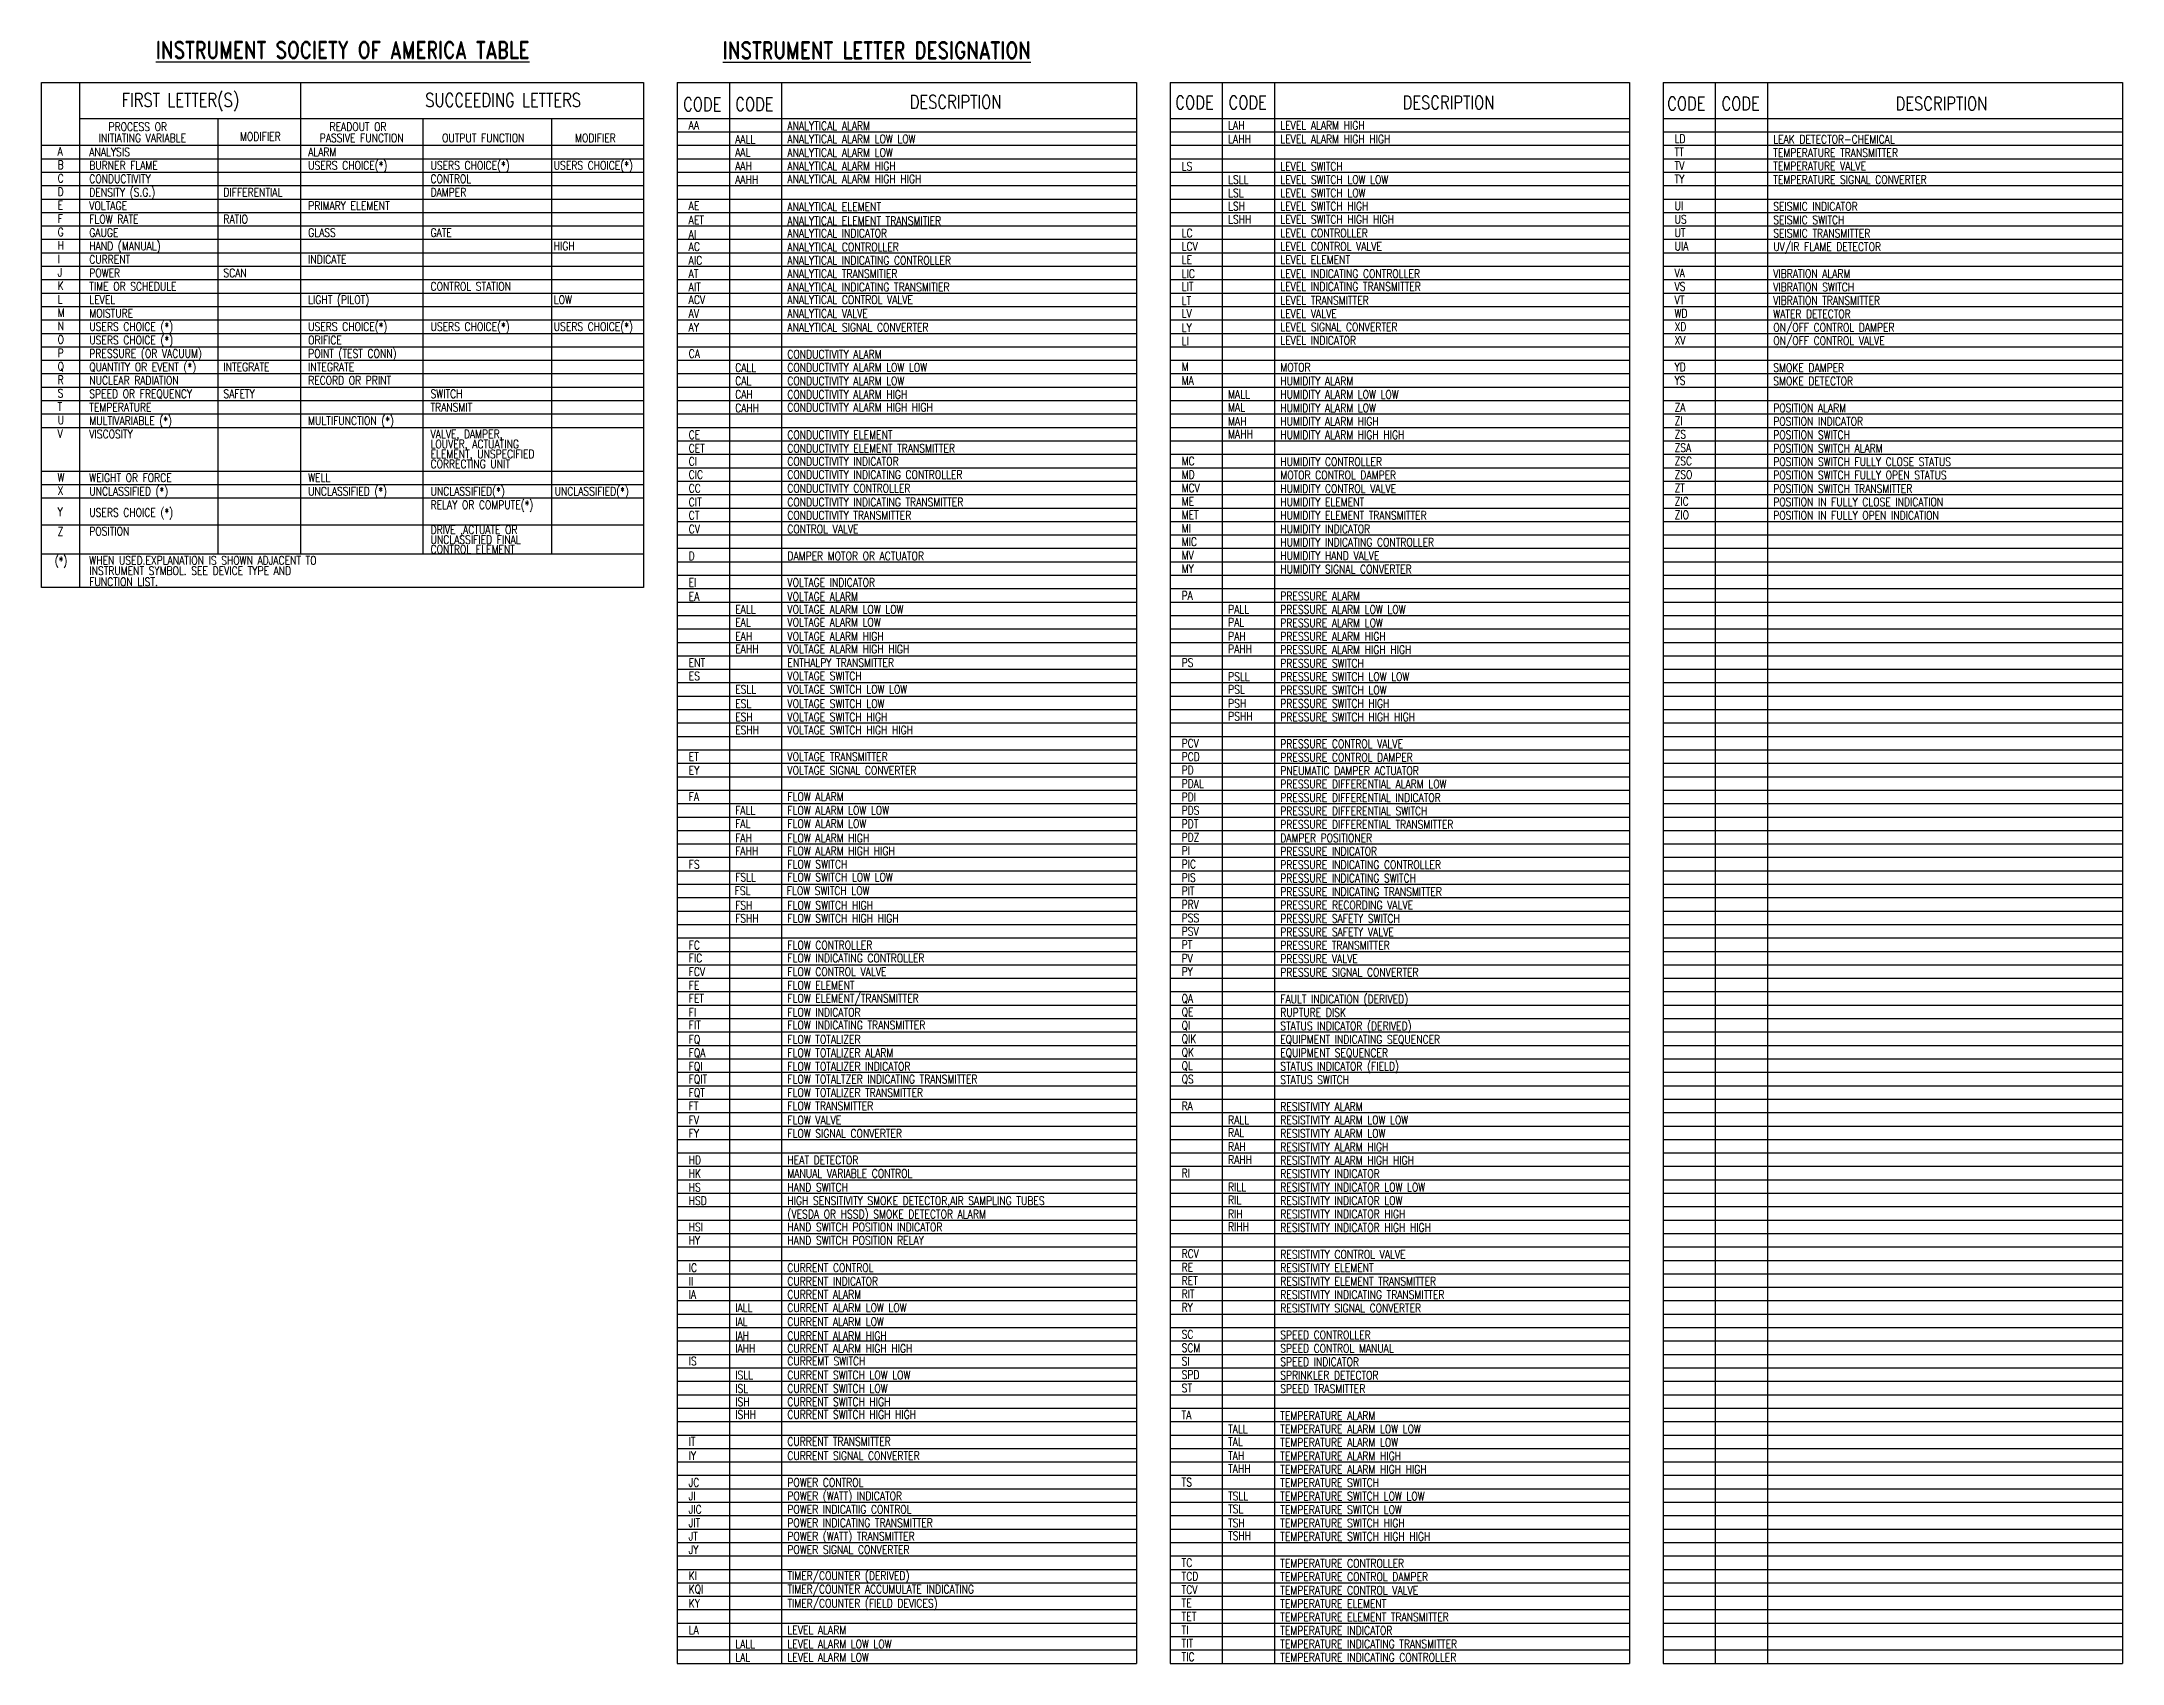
# Model space of a CAD drawing. Header units: millimetres. Extents: x 63 to 682, y 56 to 539.
import ezdxf
from ezdxf.enums import TextEntityAlignment as Align

# ---------------------------------------------------------------- set-up
doc = ezdxf.new("R2010")
doc.units = ezdxf.units.MM
doc.header["$LTSCALE"] = 10
for name, color, linetype in [('MD-IS-2023-01-30', 10, 'Continuous'), ('XFAC-O-IS-001$0$M-DETL-02', 2, 'Continuous'), ('XFAC-O-IS-001$0$M-DETL-05', 5, 'Continuous'), ('XFAC-O-IS-001$0$M-DETL-TXT', 4, 'Continuous')]:
    doc.layers.add(name, color=color, linetype=linetype)
doc.styles.add('XFAC-O-IS-001$0$AA-TXT', font='simplex.shx', dxfattribs={"width": 0.8, "bigfont": 'CHINA.shx'})
doc.styles.add('XFAC-O-IS-001$0$BB-TXT', font='romand.shx', dxfattribs={"width": 0.8})

# ---------------------------------------------------------------- blocks, each defined once
blk = doc.blocks.new('XFAC-O-IS-001')
at = {"layer": 'XFAC-O-IS-001$0$M-DETL-02'}
for p, q in [((74.35, 526.62), (74.35, 376.28)), ((140.12, 526.62), (140.12, 386.28)), ((267.8, 526.62), (267.8, 55.95)), ((283.34, 526.62), (283.34, 55.95)), ((414.51, 526.62), (414.51, 55.95)), ((430.05, 526.62), (430.05, 55.95)), ((561.23, 526.62), (561.23, 55.95)), ((576.76, 526.62), (576.76, 55.95)), ((115.58, 515.95), (115.58, 386.28)), ((176.54, 515.95), (176.54, 386.28)), ((214.88, 515.95), (214.88, 386.28)), ((252.26, 511.95), (388.97, 511.95)), ((252.26, 507.95), (388.97, 507.95)), ((398.97, 511.95), (535.69, 511.95)), ((398.97, 507.95), (535.69, 507.95)), ((545.69, 511.95), (682.4, 511.95)), ((545.69, 507.95), (682.4, 507.95)), ((63.08, 503.95), (242.26, 503.95)), ((252.26, 503.95), (388.97, 503.95)), ((398.97, 503.95), (535.69, 503.95)), ((545.69, 503.95), (682.4, 503.95)), ((63.08, 499.95), (242.26, 499.95)), ((63.08, 495.95), (242.26, 495.95)), ((252.26, 499.95), (388.97, 499.95)), ((252.26, 495.95), (388.97, 495.95)), ((398.97, 499.95), (535.69, 499.95)), ((398.97, 495.95), (535.69, 495.95)), ((545.69, 499.95), (682.4, 499.95)), ((545.69, 495.95), (682.4, 495.95)), ((63.08, 491.95), (242.26, 491.95)), ((252.26, 491.95), (388.97, 491.95)), ((398.97, 491.95), (535.69, 491.95)), ((545.69, 491.95), (682.4, 491.95)), ((63.08, 487.95), (242.26, 487.95)), ((63.08, 483.95), (242.26, 483.95)), ((252.26, 487.95), (388.97, 487.95)), ((252.26, 483.95), (388.97, 483.95)), ((398.97, 487.95), (535.69, 487.95)), ((398.97, 483.95), (535.69, 483.95)), ((545.69, 487.95), (682.4, 487.95)), ((545.69, 483.95), (682.4, 483.95)), ((63.08, 479.95), (242.26, 479.95)), ((252.26, 479.95), (388.97, 479.95)), ((398.97, 479.95), (535.69, 479.95)), ((545.69, 479.95), (682.4, 479.95)), ((63.08, 475.95), (242.26, 475.95)), ((63.08, 471.95), (242.26, 471.95)), ((252.26, 475.95), (388.97, 475.95)), ((252.26, 471.95), (388.97, 471.95)), ((398.97, 475.95), (535.69, 475.95)), ((398.97, 471.95), (535.69, 471.95)), ((545.69, 475.95), (682.4, 475.95)), ((545.69, 471.95), (682.4, 471.95)), ((63.08, 467.95), (242.26, 467.95)), ((252.26, 467.95), (388.97, 467.95)), ((398.97, 467.95), (535.69, 467.95)), ((545.69, 467.95), (682.4, 467.95)), ((63.08, 463.95), (242.26, 463.95)), ((63.08, 459.95), (242.26, 459.95)), ((252.26, 463.95), (388.97, 463.95)), ((252.26, 459.95), (388.97, 459.95)), ((398.97, 463.95), (535.69, 463.95)), ((398.97, 459.95), (535.69, 459.95)), ((545.69, 463.95), (682.4, 463.95)), ((545.69, 459.95), (682.4, 459.95)), ((63.08, 455.95), (242.26, 455.95)), ((252.26, 455.95), (388.97, 455.95)), ((398.97, 455.95), (535.69, 455.95)), ((545.69, 455.95), (682.4, 455.95)), ((63.08, 451.95), (242.26, 451.95)), ((63.08, 447.95), (242.26, 447.95)), ((252.26, 451.95), (388.97, 451.95)), ((252.26, 447.95), (388.97, 447.95)), ((398.97, 451.95), (535.69, 451.95)), ((398.97, 447.95), (535.69, 447.95)), ((545.69, 451.95), (682.4, 451.95)), ((545.69, 447.95), (682.4, 447.95)), ((63.08, 443.95), (242.26, 443.95)), ((63.08, 439.95), (242.26, 439.95)), ((252.26, 443.95), (388.97, 443.95)), ((252.26, 439.95), (388.97, 439.95)), ((398.97, 443.95), (535.69, 443.95)), ((398.97, 439.95), (535.69, 439.95)), ((545.69, 443.95), (682.4, 443.95)), ((545.69, 439.95), (682.4, 439.95)), ((63.08, 435.95), (242.26, 435.95)), ((252.26, 435.95), (388.97, 435.95)), ((398.97, 435.95), (535.69, 435.95)), ((545.69, 435.95), (682.4, 435.95)), ((63.08, 431.95), (242.26, 431.95)), ((63.08, 427.95), (242.26, 427.95)), ((252.26, 431.95), (388.97, 431.95)), ((252.26, 427.95), (388.97, 427.95)), ((398.97, 431.95), (535.69, 431.95)), ((398.97, 427.95), (535.69, 427.95)), ((545.69, 431.95), (682.4, 431.95)), ((545.69, 427.95), (682.4, 427.95)), ((63.08, 423.95), (242.26, 423.95)), ((252.26, 423.95), (388.97, 423.95)), ((398.97, 423.95), (535.69, 423.95)), ((545.69, 423.95), (682.4, 423.95)), ((252.26, 419.95), (388.97, 419.95)), ((252.26, 415.95), (388.97, 415.95)), ((398.97, 419.95), (535.69, 419.95)), ((398.97, 415.95), (535.69, 415.95)), ((545.69, 419.95), (682.4, 419.95)), ((545.69, 415.95), (682.4, 415.95)), ((63.08, 410.95), (242.26, 410.95)), ((252.26, 411.95), (388.97, 411.95)), ((398.97, 411.95), (535.69, 411.95)), ((545.69, 411.95), (682.4, 411.95)), ((63.08, 406.95), (242.26, 406.95)), ((63.08, 402.95), (242.26, 402.95)), ((252.26, 407.95), (388.97, 407.95)), ((252.26, 403.95), (388.97, 403.95)), ((398.97, 407.95), (535.69, 407.95)), ((398.97, 403.95), (535.69, 403.95)), ((545.69, 407.95), (682.4, 407.95)), ((545.69, 403.95), (682.4, 403.95)), ((252.26, 399.95), (388.97, 399.95)), ((398.97, 399.95), (535.69, 399.95)), ((545.69, 399.95), (682.4, 399.95)), ((63.08, 394.95), (242.26, 394.95)), ((252.26, 395.95), (388.97, 395.95)), ((252.26, 391.95), (388.97, 391.95)), ((398.97, 395.95), (535.69, 395.95)), ((398.97, 391.95), (535.69, 391.95)), ((545.69, 395.95), (682.4, 395.95)), ((545.69, 391.95), (682.4, 391.95)), ((63.08, 386.28), (242.26, 386.28)), ((252.26, 387.95), (388.97, 387.95)), ((398.97, 387.95), (535.69, 387.95)), ((545.69, 387.95), (682.4, 387.95)), ((252.26, 383.95), (388.97, 383.95)), ((252.26, 379.95), (388.97, 379.95)), ((398.97, 383.95), (535.69, 383.95)), ((398.97, 379.95), (535.69, 379.95)), ((545.69, 383.95), (682.4, 383.95)), ((545.69, 379.95), (682.4, 379.95)), ((252.26, 375.95), (388.97, 375.95)), ((252.26, 371.95), (388.97, 371.95)), ((398.97, 375.95), (535.69, 375.95)), ((398.97, 371.95), (535.69, 371.95)), ((545.69, 375.95), (682.4, 375.95)), ((545.69, 371.95), (682.4, 371.95)), ((252.26, 367.95), (388.97, 367.95)), ((398.97, 367.95), (535.69, 367.95)), ((545.69, 367.95), (682.4, 367.95)), ((252.26, 363.95), (388.97, 363.95)), ((252.26, 359.95), (388.97, 359.95)), ((398.97, 363.95), (535.69, 363.95)), ((398.97, 359.95), (535.69, 359.95)), ((545.69, 363.95), (682.4, 363.95)), ((545.69, 359.95), (682.4, 359.95)), ((252.26, 355.95), (388.97, 355.95)), ((398.97, 355.95), (535.69, 355.95)), ((545.69, 355.95), (682.4, 355.95)), ((252.26, 351.95), (388.97, 351.95)), ((252.26, 347.95), (388.97, 347.95)), ((398.97, 351.95), (535.69, 351.95)), ((398.97, 347.95), (535.69, 347.95)), ((545.69, 351.95), (682.4, 351.95)), ((545.69, 347.95), (682.4, 347.95)), ((252.26, 343.95), (388.97, 343.95)), ((398.97, 343.95), (535.69, 343.95)), ((545.69, 343.95), (682.4, 343.95)), ((252.26, 339.95), (388.97, 339.95)), ((252.26, 335.95), (388.97, 335.95)), ((398.97, 339.95), (535.69, 339.95)), ((398.97, 335.95), (535.69, 335.95)), ((545.69, 339.95), (682.4, 339.95)), ((545.69, 335.95), (682.4, 335.95)), ((252.26, 331.95), (388.97, 331.95)), ((398.97, 331.95), (535.69, 331.95)), ((545.69, 331.95), (682.4, 331.95)), ((252.26, 327.95), (388.97, 327.95)), ((252.26, 323.95), (388.97, 323.95)), ((398.97, 327.95), (535.69, 327.95)), ((398.97, 323.95), (535.69, 323.95)), ((545.69, 327.95), (682.4, 327.95)), ((545.69, 323.95), (682.4, 323.95)), ((252.26, 319.95), (388.97, 319.95)), ((252.26, 315.95), (388.97, 315.95)), ((398.97, 319.95), (535.69, 319.95)), ((398.97, 315.95), (535.69, 315.95)), ((545.69, 319.95), (682.4, 319.95)), ((545.69, 315.95), (682.4, 315.95)), ((252.26, 311.95), (388.97, 311.95)), ((398.97, 311.95), (535.69, 311.95)), ((545.69, 311.95), (682.4, 311.95)), ((252.26, 307.95), (388.97, 307.95)), ((252.26, 303.95), (388.97, 303.95)), ((398.97, 307.95), (535.69, 307.95)), ((398.97, 303.95), (535.69, 303.95)), ((545.69, 307.95), (682.4, 307.95)), ((545.69, 303.95), (682.4, 303.95)), ((252.26, 299.95), (388.97, 299.95)), ((398.97, 299.95), (535.69, 299.95)), ((545.69, 299.95), (682.4, 299.95)), ((252.26, 295.95), (388.97, 295.95)), ((252.26, 291.95), (388.97, 291.95)), ((398.97, 295.95), (535.69, 295.95)), ((398.97, 291.95), (535.69, 291.95)), ((545.69, 295.95), (682.4, 295.95)), ((545.69, 291.95), (682.4, 291.95)), ((252.26, 287.95), (388.97, 287.95)), ((398.97, 287.95), (535.69, 287.95)), ((545.69, 287.95), (682.4, 287.95)), ((252.26, 283.95), (388.97, 283.95)), ((252.26, 279.95), (388.97, 279.95)), ((398.97, 283.95), (535.69, 283.95)), ((398.97, 279.95), (535.69, 279.95)), ((545.69, 283.95), (682.4, 283.95)), ((545.69, 279.95), (682.4, 279.95)), ((252.26, 275.95), (388.97, 275.95)), ((398.97, 275.95), (535.69, 275.95)), ((545.69, 275.95), (682.4, 275.95)), ((252.26, 271.95), (388.97, 271.95)), ((252.26, 267.95), (388.97, 267.95)), ((398.97, 271.95), (535.69, 271.95)), ((398.97, 267.95), (535.69, 267.95)), ((545.69, 271.95), (682.4, 271.95)), ((545.69, 267.95), (682.4, 267.95)), ((252.26, 263.95), (388.97, 263.95)), ((398.97, 263.95), (535.69, 263.95)), ((545.69, 263.95), (682.4, 263.95)), ((252.26, 259.95), (388.97, 259.95)), ((252.26, 255.95), (388.97, 255.95)), ((398.97, 259.95), (535.69, 259.95)), ((398.97, 255.95), (535.69, 255.95)), ((545.69, 259.95), (682.4, 259.95)), ((545.69, 255.95), (682.4, 255.95)), ((252.26, 251.95), (388.97, 251.95)), ((252.26, 247.95), (388.97, 247.95)), ((398.97, 251.95), (535.69, 251.95)), ((398.97, 247.95), (535.69, 247.95)), ((545.69, 251.95), (682.4, 251.95)), ((545.69, 247.95), (682.4, 247.95)), ((252.26, 243.95), (388.97, 243.95)), ((398.97, 243.95), (535.69, 243.95)), ((545.69, 243.95), (682.4, 243.95)), ((252.26, 239.95), (388.97, 239.95)), ((252.26, 235.95), (388.97, 235.95)), ((398.97, 239.95), (535.69, 239.95)), ((398.97, 235.95), (535.69, 235.95)), ((545.69, 239.95), (682.4, 239.95)), ((545.69, 235.95), (682.4, 235.95)), ((252.26, 231.95), (388.97, 231.95)), ((398.97, 231.95), (535.69, 231.95)), ((545.69, 231.95), (682.4, 231.95)), ((252.26, 227.95), (388.97, 227.95)), ((252.26, 223.95), (388.97, 223.95)), ((398.97, 227.95), (535.69, 227.95)), ((398.97, 223.95), (535.69, 223.95)), ((545.69, 227.95), (682.4, 227.95)), ((545.69, 223.95), (682.4, 223.95)), ((252.26, 219.95), (388.97, 219.95)), ((398.97, 219.95), (535.69, 219.95)), ((545.69, 219.95), (682.4, 219.95)), ((252.26, 215.95), (388.97, 215.95)), ((252.26, 211.95), (388.97, 211.95)), ((398.97, 215.95), (535.69, 215.95)), ((398.97, 211.95), (535.69, 211.95)), ((545.69, 215.95), (682.4, 215.95)), ((545.69, 211.95), (682.4, 211.95)), ((252.26, 207.95), (388.97, 207.95)), ((398.97, 207.95), (535.69, 207.95)), ((545.69, 207.95), (682.4, 207.95)), ((252.26, 203.95), (388.97, 203.95)), ((252.26, 199.95), (388.97, 199.95)), ((398.97, 203.95), (535.69, 203.95)), ((398.97, 199.95), (535.69, 199.95)), ((545.69, 203.95), (682.4, 203.95)), ((545.69, 199.95), (682.4, 199.95)), ((252.26, 195.95), (388.97, 195.95)), ((398.97, 195.95), (535.69, 195.95)), ((545.69, 195.95), (682.4, 195.95)), ((252.26, 191.95), (388.97, 191.95)), ((252.26, 187.95), (388.97, 187.95)), ((398.97, 191.95), (535.69, 191.95)), ((398.97, 187.95), (535.69, 187.95)), ((545.69, 191.95), (682.4, 191.95)), ((545.69, 187.95), (682.4, 187.95)), ((252.26, 183.95), (388.97, 183.95)), ((252.26, 179.95), (388.97, 179.95)), ((398.97, 183.95), (535.69, 183.95)), ((398.97, 179.95), (535.69, 179.95)), ((545.69, 183.95), (682.4, 183.95)), ((545.69, 179.95), (682.4, 179.95)), ((252.26, 175.95), (388.97, 175.95)), ((398.97, 175.95), (535.69, 175.95)), ((545.69, 175.95), (682.4, 175.95)), ((252.26, 171.95), (388.97, 171.95)), ((252.26, 167.95), (388.97, 167.95)), ((398.97, 171.95), (535.69, 171.95)), ((398.97, 167.95), (535.69, 167.95)), ((545.69, 171.95), (682.4, 171.95)), ((545.69, 167.95), (682.4, 167.95)), ((252.26, 163.95), (388.97, 163.95)), ((398.97, 163.95), (535.69, 163.95)), ((545.69, 163.95), (682.4, 163.95)), ((252.26, 159.95), (388.97, 159.95)), ((252.26, 155.95), (388.97, 155.95)), ((398.97, 159.95), (535.69, 159.95)), ((398.97, 155.95), (535.69, 155.95)), ((545.69, 159.95), (682.4, 159.95)), ((545.69, 155.95), (682.4, 155.95)), ((252.26, 151.95), (388.97, 151.95)), ((398.97, 151.95), (535.69, 151.95)), ((545.69, 151.95), (682.4, 151.95)), ((252.26, 147.95), (388.97, 147.95)), ((252.26, 143.95), (388.97, 143.95)), ((398.97, 147.95), (535.69, 147.95)), ((398.97, 143.95), (535.69, 143.95)), ((545.69, 147.95), (682.4, 147.95)), ((545.69, 143.95), (682.4, 143.95)), ((252.26, 139.95), (388.97, 139.95)), ((398.97, 139.95), (535.69, 139.95)), ((545.69, 139.95), (682.4, 139.95)), ((252.26, 135.95), (388.97, 135.95)), ((252.26, 131.95), (388.97, 131.95)), ((398.97, 135.95), (535.69, 135.95)), ((398.97, 131.95), (535.69, 131.95)), ((545.69, 135.95), (682.4, 135.95)), ((545.69, 131.95), (682.4, 131.95)), ((252.26, 127.95), (388.97, 127.95)), ((252.26, 123.95), (388.97, 123.95)), ((398.97, 127.95), (535.69, 127.95)), ((398.97, 123.95), (535.69, 123.95)), ((545.69, 127.95), (682.4, 127.95)), ((545.69, 123.95), (682.4, 123.95)), ((252.26, 119.95), (388.97, 119.95)), ((398.97, 119.95), (535.69, 119.95)), ((545.69, 119.95), (682.4, 119.95)), ((252.26, 115.95), (388.97, 115.95)), ((252.26, 111.95), (388.97, 111.95)), ((398.97, 115.95), (535.69, 115.95)), ((398.97, 111.95), (535.69, 111.95)), ((545.69, 115.95), (682.4, 115.95)), ((545.69, 111.95), (682.4, 111.95)), ((252.26, 107.95), (388.97, 107.95)), ((398.97, 107.95), (535.69, 107.95)), ((545.69, 107.95), (682.4, 107.95)), ((252.26, 103.95), (388.97, 103.95)), ((252.26, 99.95), (388.97, 99.95)), ((398.97, 103.95), (535.69, 103.95)), ((398.97, 99.95), (535.69, 99.95)), ((545.69, 103.95), (682.4, 103.95)), ((545.69, 99.95), (682.4, 99.95)), ((252.26, 95.95), (388.97, 95.95)), ((398.97, 95.95), (535.69, 95.95)), ((545.69, 95.95), (682.4, 95.95)), ((252.26, 91.95), (388.97, 91.95)), ((252.26, 87.95), (388.97, 87.95)), ((398.97, 91.95), (535.69, 91.95)), ((398.97, 87.95), (535.69, 87.95)), ((545.69, 91.95), (682.4, 91.95)), ((545.69, 87.95), (682.4, 87.95)), ((252.26, 83.95), (388.97, 83.95)), ((398.97, 83.95), (535.69, 83.95)), ((545.69, 83.95), (682.4, 83.95)), ((252.26, 79.95), (388.97, 79.95)), ((252.26, 75.95), (388.97, 75.95)), ((398.97, 79.95), (535.69, 79.95)), ((398.97, 75.95), (535.69, 75.95)), ((545.69, 79.95), (682.4, 79.95)), ((545.69, 75.95), (682.4, 75.95)), ((252.26, 71.95), (388.97, 71.95)), ((398.97, 71.95), (535.69, 71.95)), ((545.69, 71.95), (682.4, 71.95)), ((252.26, 67.95), (388.97, 67.95)), ((252.26, 63.95), (388.97, 63.95)), ((398.97, 67.95), (535.69, 67.95)), ((398.97, 63.95), (535.69, 63.95)), ((545.69, 67.95), (682.4, 67.95)), ((545.69, 63.95), (682.4, 63.95)), ((252.26, 59.95), (388.97, 59.95)), ((398.97, 59.95), (535.69, 59.95)), ((545.69, 59.95), (682.4, 59.95))]:
    blk.add_line(p, q, dxfattribs=at)
at = {"layer": 'XFAC-O-IS-001$0$M-DETL-05'}
for p, q in [((63.08, 526.62), (242.26, 526.62)), ((63.08, 376.28), (63.08, 526.62)), ((242.26, 526.62), (242.26, 376.28)), ((252.26, 526.62), (252.26, 55.95)), ((252.26, 526.62), (388.97, 526.62)), ((388.97, 526.62), (388.97, 55.95)), ((398.97, 526.62), (535.69, 526.62)), ((398.97, 526.62), (398.97, 55.95)), ((535.69, 526.62), (535.69, 55.95)), ((545.69, 526.62), (545.69, 55.95)), ((545.69, 526.62), (682.4, 526.62)), ((682.4, 526.62), (682.4, 55.95)), ((74.35, 515.95), (242.26, 515.95)), ((252.26, 515.95), (388.97, 515.95)), ((398.97, 515.95), (535.69, 515.95)), ((545.69, 515.95), (682.4, 515.95)), ((63.08, 507.95), (242.26, 507.95)), ((242.26, 376.28), (63.08, 376.28)), ((252.26, 55.95), (388.97, 55.95)), ((398.97, 55.95), (535.69, 55.95)), ((545.69, 55.95), (682.4, 55.95))]:
    blk.add_line(p, q, dxfattribs=at)
at = {"layer": 'XFAC-O-IS-001$0$M-DETL-TXT', "style": 'XFAC-O-IS-001$0$BB-TXT', "width": 0.8}
for s, p in [('%%uINSTRUMENT SOCIETY OF AMERICA TABLE', (152.69, 536.32)), ('%%uINSTRUMENT LETTER DESIGNATION', (311.65, 536.23))]:
    blk.add_text(s, height=5, dxfattribs=at).set_placement(p, align=Align.MIDDLE)
at = {"layer": 'XFAC-O-IS-001$0$M-DETL-TXT', "width": 0.8}
for s, height, style, p in [('FIRST LETTER(S)', 4, 'XFAC-O-IS-001$0$BB-TXT', (86.94, 519.44)), ('SUCCEEDING LETTERS', 4, 'XFAC-O-IS-001$0$BB-TXT', (177.27, 519.42)), ('CODE', 4, 'XFAC-O-IS-001$0$BB-TXT', (254.02, 518.14)), ('CODE', 4, 'XFAC-O-IS-001$0$BB-TXT', (269.56, 518.19)), ('DESCRIPTION', 4, 'XFAC-O-IS-001$0$BB-TXT', (321.47, 518.85)), ('CODE', 4, 'XFAC-O-IS-001$0$BB-TXT', (400.53, 518.68)), ('CODE', 4, 'XFAC-O-IS-001$0$BB-TXT', (416.38, 518.68)), ('DESCRIPTION', 4, 'XFAC-O-IS-001$0$BB-TXT', (468.18, 518.68)), ('CODE', 4, 'XFAC-O-IS-001$0$BB-TXT', (546.93, 518.37)), ('CODE', 4, 'XFAC-O-IS-001$0$BB-TXT', (563.09, 518.37)), ('DESCRIPTION', 4, 'XFAC-O-IS-001$0$BB-TXT', (614.9, 518.37)), ('PROCESS OR', 2.5, 'XFAC-O-IS-001$0$AA-TXT', (82.99, 512.21)), ('READOUT OR', 2.5, 'XFAC-O-IS-001$0$AA-TXT', (148.77, 512.21)), ('AA', 2.5, 'XFAC-O-IS-001$0$AA-TXT', (255.68, 512.66)), ('ANALYTICAL ALARM', 2.5, 'XFAC-O-IS-001$0$AA-TXT', (285.06, 512.49)), ('LAH', 2.5, 'XFAC-O-IS-001$0$AA-TXT', (416.23, 512.63)), ('LEVEL ALARM HIGH', 2.5, 'XFAC-O-IS-001$0$AA-TXT', (431.77, 512.63)), ('INITIATING VARIABLE', 2.5, 'XFAC-O-IS-001$0$AA-TXT', (80.09, 508.9)), ('MODIFIER', 2.5, 'XFAC-O-IS-001$0$AA-TXT', (122.15, 509.31)), ('PASSIVE FUNCTION', 2.5, 'XFAC-O-IS-001$0$AA-TXT', (145.87, 508.9)), ('OUTPUT FUNCTION', 2.5, 'XFAC-O-IS-001$0$AA-TXT', (182.29, 508.9)), ('MODIFIER', 2.5, 'XFAC-O-IS-001$0$AA-TXT', (221.89, 508.9)), ('AALL', 2.5, 'XFAC-O-IS-001$0$AA-TXT', (269.52, 508.49)), ('ANALYTICAL ALARM LOW LOW', 2.5, 'XFAC-O-IS-001$0$AA-TXT', (285.06, 508.57)), ('LAHH', 2.5, 'XFAC-O-IS-001$0$AA-TXT', (416.23, 508.54)), ('LEVEL ALARM HIGH HIGH', 2.5, 'XFAC-O-IS-001$0$AA-TXT', (431.77, 508.54)), ('LD', 2.5, 'XFAC-O-IS-001$0$AA-TXT', (549.11, 508.66)), ('LEAK DETECTOR-CHEMICAL', 2.5, 'XFAC-O-IS-001$0$AA-TXT', (578.49, 508.49)), ('A', 2.5, 'XFAC-O-IS-001$0$AA-TXT', (67.85, 504.87)), ('B', 2.5, 'XFAC-O-IS-001$0$AA-TXT', (67.85, 500.87)), ('ANALYSIS', 2.5, 'XFAC-O-IS-001$0$AA-TXT', (77.28, 504.7)), ('BURNER FLAME', 2.5, 'XFAC-O-IS-001$0$AA-TXT', (77.28, 500.7)), ('ALARM', 2.5, 'XFAC-O-IS-001$0$AA-TXT', (142.42, 504.7)), ('USERS CHOICE(*)', 2.5, 'XFAC-O-IS-001$0$AA-TXT', (142.42, 500.7)), ('USERS CHOICE(*)', 2.5, 'XFAC-O-IS-001$0$AA-TXT', (178.84, 500.7)), ('USERS CHOICE(*)', 2.5, 'XFAC-O-IS-001$0$AA-TXT', (215.52, 500.7)), ('AAL', 2.5, 'XFAC-O-IS-001$0$AA-TXT', (269.52, 504.57)), ('AAH', 2.5, 'XFAC-O-IS-001$0$AA-TXT', (269.52, 500.53)), ('ANALYTICAL ALARM LOW', 2.5, 'XFAC-O-IS-001$0$AA-TXT', (285.06, 504.53)), ('ANALYTICAL ALARM HIGH', 2.5, 'XFAC-O-IS-001$0$AA-TXT', (285.06, 500.49)), ('LS', 2.5, 'XFAC-O-IS-001$0$AA-TXT', (402.4, 500.43)), ('LEVEL SWITCH', 2.5, 'XFAC-O-IS-001$0$AA-TXT', (431.77, 500.43)), ('TT', 2.5, 'XFAC-O-IS-001$0$AA-TXT', (549.11, 504.66)), ('TV', 2.5, 'XFAC-O-IS-001$0$AA-TXT', (549.11, 500.66)), ('TEMPERATURE TRANSMITTER', 2.5, 'XFAC-O-IS-001$0$AA-TXT', (578.49, 504.49)), ('TEMPERATURE VALVE', 2.5, 'XFAC-O-IS-001$0$AA-TXT', (578.49, 500.49)), ('C', 2.5, 'XFAC-O-IS-001$0$AA-TXT', (67.85, 496.87)), ('CONDUCTIVITY', 2.5, 'XFAC-O-IS-001$0$AA-TXT', (77.28, 496.7)), ('DENSITY (S.G.)', 2.5, 'XFAC-O-IS-001$0$AA-TXT', (77.28, 492.7)), ('CONTROL', 2.5, 'XFAC-O-IS-001$0$AA-TXT', (178.84, 496.7)), ('AAHH', 2.5, 'XFAC-O-IS-001$0$AA-TXT', (269.52, 496.49)), ('ANALYTICAL ALARM HIGH HIGH', 2.5, 'XFAC-O-IS-001$0$AA-TXT', (285.06, 496.69)), ('LSLL', 2.5, 'XFAC-O-IS-001$0$AA-TXT', (416.23, 496.47)), ('LEVEL SWITCH LOW LOW', 2.5, 'XFAC-O-IS-001$0$AA-TXT', (431.77, 496.47)), ('TY', 2.5, 'XFAC-O-IS-001$0$AA-TXT', (549.11, 496.66)), ('TEMPERATURE SIGNAL CONVERTER', 2.5, 'XFAC-O-IS-001$0$AA-TXT', (578.49, 496.49)), ('D', 2.5, 'XFAC-O-IS-001$0$AA-TXT', (67.85, 492.87)), ('E', 2.5, 'XFAC-O-IS-001$0$AA-TXT', (67.85, 488.87)), ('VOLTAGE', 2.5, 'XFAC-O-IS-001$0$AA-TXT', (77.28, 488.7)), ('DIFFERENTIAL', 2.5, 'XFAC-O-IS-001$0$AA-TXT', (117.19, 492.7)), ('PRIMARY ELEMENT', 2.5, 'XFAC-O-IS-001$0$AA-TXT', (142.42, 488.7)), ('DAMPER', 2.5, 'XFAC-O-IS-001$0$AA-TXT', (178.84, 492.7)), ('AE', 2.5, 'XFAC-O-IS-001$0$AA-TXT', (255.68, 488.69)), ('ANALYTICAL ELEMENT', 2.5, 'XFAC-O-IS-001$0$AA-TXT', (285.06, 488.44)), ('LSL', 2.5, 'XFAC-O-IS-001$0$AA-TXT', (416.23, 492.52)), ('LSH', 2.5, 'XFAC-O-IS-001$0$AA-TXT', (416.23, 488.57)), ('LEVEL SWITCH LOW', 2.5, 'XFAC-O-IS-001$0$AA-TXT', (431.77, 492.52)), ('LEVEL SWITCH HIGH', 2.5, 'XFAC-O-IS-001$0$AA-TXT', (431.77, 488.57)), ('UI', 2.5, 'XFAC-O-IS-001$0$AA-TXT', (549.11, 488.66)), ('SEISMIC INDICATOR', 2.5, 'XFAC-O-IS-001$0$AA-TXT', (578.49, 488.49)), ('G', 2.5, 'XFAC-O-IS-001$0$AA-TXT', (67.85, 480.87)), ('F', 2.5, 'XFAC-O-IS-001$0$AA-TXT', (67.85, 484.87)), ('GAUGE', 2.5, 'XFAC-O-IS-001$0$AA-TXT', (77.28, 480.7)), ('FLOW RATE', 2.5, 'XFAC-O-IS-001$0$AA-TXT', (77.28, 484.7)), ('RATIO', 2.5, 'XFAC-O-IS-001$0$AA-TXT', (117.19, 484.7)), ('GLASS', 2.5, 'XFAC-O-IS-001$0$AA-TXT', (142.42, 480.7)), ('GATE', 2.5, 'XFAC-O-IS-001$0$AA-TXT', (178.84, 480.7)), ('AET', 2.5, 'XFAC-O-IS-001$0$AA-TXT', (255.68, 484.44)), ('ANALYTICAL ELEMENT TRANSMITIER', 2.5, 'XFAC-O-IS-001$0$AA-TXT', (285.06, 484.2)), ('LSHH', 2.5, 'XFAC-O-IS-001$0$AA-TXT', (416.23, 484.61)), ('LEVEL SWITCH HIGH HIGH', 2.5, 'XFAC-O-IS-001$0$AA-TXT', (431.77, 484.61)), ('US', 2.5, 'XFAC-O-IS-001$0$AA-TXT', (549.11, 484.66)), ('UT', 2.5, 'XFAC-O-IS-001$0$AA-TXT', (549.11, 480.66)), ('SEISMIC SWITCH', 2.5, 'XFAC-O-IS-001$0$AA-TXT', (578.49, 484.49)), ('H', 2.5, 'XFAC-O-IS-001$0$AA-TXT', (67.85, 476.87)), ('HAND (MANUAL)', 2.5, 'XFAC-O-IS-001$0$AA-TXT', (77.28, 476.7)), ('HIGH', 2.5, 'XFAC-O-IS-001$0$AA-TXT', (215.52, 476.7)), ('AI', 2.5, 'XFAC-O-IS-001$0$AA-TXT', (255.68, 480.2)), ('AC', 2.5, 'XFAC-O-IS-001$0$AA-TXT', (255.68, 476.52)), ('ANALYTICAL INDICATOR', 2.5, 'XFAC-O-IS-001$0$AA-TXT', (285.06, 480.52)), ('ANALYTICAL CONTROLLER', 2.5, 'XFAC-O-IS-001$0$AA-TXT', (285.06, 476.42)), ('LC', 2.5, 'XFAC-O-IS-001$0$AA-TXT', (402.4, 480.56)), ('LCV', 2.5, 'XFAC-O-IS-001$0$AA-TXT', (402.4, 476.59)), ('LEVEL CONTROLLER', 2.5, 'XFAC-O-IS-001$0$AA-TXT', (431.77, 480.56)), ('LEVEL CONTROL VALVE', 2.5, 'XFAC-O-IS-001$0$AA-TXT', (431.77, 476.59)), ('UIA', 2.5, 'XFAC-O-IS-001$0$AA-TXT', (549.11, 476.66)), ('SEISMIC TRANSMITTER', 2.5, 'XFAC-O-IS-001$0$AA-TXT', (578.49, 480.49)), ('UV/IR FLAME DETECTOR', 2.5, 'XFAC-O-IS-001$0$AA-TXT', (578.49, 476.49)), ('J', 2.5, 'XFAC-O-IS-001$0$AA-TXT', (67.85, 468.87)), ('I', 2.5, 'XFAC-O-IS-001$0$AA-TXT', (67.85, 472.87)), ('CURRENT', 2.5, 'XFAC-O-IS-001$0$AA-TXT', (77.28, 472.7)), ('POWER', 2.5, 'XFAC-O-IS-001$0$AA-TXT', (77.28, 468.7)), ('SCAN', 2.5, 'XFAC-O-IS-001$0$AA-TXT', (117.19, 468.7)), ('INDICATE', 2.5, 'XFAC-O-IS-001$0$AA-TXT', (142.42, 472.7)), ('AIC', 2.5, 'XFAC-O-IS-001$0$AA-TXT', (255.68, 472.42)), ('AT', 2.5, 'XFAC-O-IS-001$0$AA-TXT', (255.68, 468.46)), ('ANALYTICAL INDICATING CONTROLLER', 2.5, 'XFAC-O-IS-001$0$AA-TXT', (285.06, 472.42)), ('ANALYTICAL TRANSMITIER', 2.5, 'XFAC-O-IS-001$0$AA-TXT', (285.06, 468.46)), ('LE', 2.5, 'XFAC-O-IS-001$0$AA-TXT', (402.4, 472.61)), ('LIC', 2.5, 'XFAC-O-IS-001$0$AA-TXT', (402.4, 468.46)), ('LEVEL ELEMENT', 2.5, 'XFAC-O-IS-001$0$AA-TXT', (431.77, 472.61)), ('LEVEL INDICATING CONTROLLER', 2.5, 'XFAC-O-IS-001$0$AA-TXT', (431.77, 468.46)), ('VA', 2.5, 'XFAC-O-IS-001$0$AA-TXT', (549.11, 468.66)), ('VIBRATION ALARM', 2.5, 'XFAC-O-IS-001$0$AA-TXT', (578.49, 468.49)), ('K', 2.5, 'XFAC-O-IS-001$0$AA-TXT', (67.85, 464.87)), ('TIME OR SCHEDULE', 2.5, 'XFAC-O-IS-001$0$AA-TXT', (77.28, 464.7)), ('CONTROL STATION', 2.5, 'XFAC-O-IS-001$0$AA-TXT', (178.84, 464.7)), ('AIT', 2.5, 'XFAC-O-IS-001$0$AA-TXT', (255.68, 464.5)), ('ANALYTICAL INDICATING TRANSMITIER', 2.5, 'XFAC-O-IS-001$0$AA-TXT', (285.06, 464.5)), ('LIT', 2.5, 'XFAC-O-IS-001$0$AA-TXT', (402.4, 464.66)), ('LEVEL INDICATING TRANSMITTER', 2.5, 'XFAC-O-IS-001$0$AA-TXT', (431.77, 464.66)), ('VS', 2.5, 'XFAC-O-IS-001$0$AA-TXT', (549.11, 464.66)), ('VIBRATION SWITCH', 2.5, 'XFAC-O-IS-001$0$AA-TXT', (578.49, 464.49)), ('L', 2.5, 'XFAC-O-IS-001$0$AA-TXT', (67.85, 460.87)), ('M', 2.5, 'XFAC-O-IS-001$0$AA-TXT', (67.85, 456.87)), ('LEVEL', 2.5, 'XFAC-O-IS-001$0$AA-TXT', (77.28, 460.7)), ('MOISTURE', 2.5, 'XFAC-O-IS-001$0$AA-TXT', (77.28, 456.7)), ('LIGHT (PILOT)', 2.5, 'XFAC-O-IS-001$0$AA-TXT', (142.42, 460.7)), ('LOW', 2.5, 'XFAC-O-IS-001$0$AA-TXT', (215.52, 460.7)), ('ACV', 2.5, 'XFAC-O-IS-001$0$AA-TXT', (255.68, 460.72)), ('AV', 2.5, 'XFAC-O-IS-001$0$AA-TXT', (255.68, 456.62)), ('ANALYTICAL CONTROL VALVE', 2.5, 'XFAC-O-IS-001$0$AA-TXT', (285.06, 460.72)), ('ANALYTICAL VALVE', 2.5, 'XFAC-O-IS-001$0$AA-TXT', (285.06, 456.62)), ('LT', 2.5, 'XFAC-O-IS-001$0$AA-TXT', (402.4, 460.46)), ('LV', 2.5, 'XFAC-O-IS-001$0$AA-TXT', (402.4, 456.66)), ('LEVEL TRANSMITTER', 2.5, 'XFAC-O-IS-001$0$AA-TXT', (431.77, 460.52)), ('LEVEL VALVE', 2.5, 'XFAC-O-IS-001$0$AA-TXT', (431.77, 456.57)), ('VT', 2.5, 'XFAC-O-IS-001$0$AA-TXT', (549.11, 460.66)), ('WD', 2.5, 'XFAC-O-IS-001$0$AA-TXT', (549.11, 456.66)), ('VIBRATION TRANSMITTER', 2.5, 'XFAC-O-IS-001$0$AA-TXT', (578.49, 460.49)), ('WATER DETECTOR', 2.5, 'XFAC-O-IS-001$0$AA-TXT', (578.49, 456.49)), ('N', 2.5, 'XFAC-O-IS-001$0$AA-TXT', (67.85, 452.87)), ('USERS CHOICE (*)', 2.5, 'XFAC-O-IS-001$0$AA-TXT', (77.28, 452.7)), ('USERS CHOICE(*)', 2.5, 'XFAC-O-IS-001$0$AA-TXT', (142.42, 452.7)), ('USERS CHOICE(*)', 2.5, 'XFAC-O-IS-001$0$AA-TXT', (178.84, 452.7)), ('USERS CHOICE(*)', 2.5, 'XFAC-O-IS-001$0$AA-TXT', (215.52, 452.7)), ('AY', 2.5, 'XFAC-O-IS-001$0$AA-TXT', (255.68, 452.52)), ('ANALYTICAL SIGNAL CONVERTER', 2.5, 'XFAC-O-IS-001$0$AA-TXT', (285.06, 452.52)), ('LY', 2.5, 'XFAC-O-IS-001$0$AA-TXT', (402.4, 452.43)), ('LEVEL SIGNAL CONVERTER', 2.5, 'XFAC-O-IS-001$0$AA-TXT', (431.77, 452.61)), ('XD', 2.5, 'XFAC-O-IS-001$0$AA-TXT', (549.11, 452.66)), ('ON/OFF CONTROL DAMPER', 2.5, 'XFAC-O-IS-001$0$AA-TXT', (578.49, 452.49)), ('O', 2.5, 'XFAC-O-IS-001$0$AA-TXT', (67.85, 448.87)), ('P', 2.5, 'XFAC-O-IS-001$0$AA-TXT', (67.85, 444.87)), ('USERS CHOICE (*)', 2.5, 'XFAC-O-IS-001$0$AA-TXT', (77.28, 448.7)), ('PRESSURE (OR VACUUM)', 2.5, 'XFAC-O-IS-001$0$AA-TXT', (77.28, 444.7)), ('ORIFICE', 2.5, 'XFAC-O-IS-001$0$AA-TXT', (142.42, 448.7)), ('POINT (TEST CONN)', 2.5, 'XFAC-O-IS-001$0$AA-TXT', (142.42, 444.7)), ('CA', 2.5, 'XFAC-O-IS-001$0$AA-TXT', (255.68, 444.66)), ('CONDUCTIVITY ALARM', 2.5, 'XFAC-O-IS-001$0$AA-TXT', (285.06, 444.49)), ('LI', 2.5, 'XFAC-O-IS-001$0$AA-TXT', (402.4, 448.43)), ('LEVEL INDICATOR', 2.5, 'XFAC-O-IS-001$0$AA-TXT', (431.77, 448.61)), ('XV', 2.5, 'XFAC-O-IS-001$0$AA-TXT', (549.11, 448.66)), ('ON/OFF CONTROL VALVE', 2.5, 'XFAC-O-IS-001$0$AA-TXT', (578.49, 448.49)), ('Q', 2.5, 'XFAC-O-IS-001$0$AA-TXT', (67.85, 440.87)), ('QUANTITY OR EVENT (*)', 2.5, 'XFAC-O-IS-001$0$AA-TXT', (77.28, 440.7)), ('INTEGRATE', 2.5, 'XFAC-O-IS-001$0$AA-TXT', (117.19, 440.7)), ('INTEGRATE', 2.5, 'XFAC-O-IS-001$0$AA-TXT', (142.42, 440.7)), ('CALL', 2.5, 'XFAC-O-IS-001$0$AA-TXT', (269.52, 440.49)), ('CONDUCTIVITY ALARM LOW LOW', 2.5, 'XFAC-O-IS-001$0$AA-TXT', (285.06, 440.57)), ('M', 2.5, 'XFAC-O-IS-001$0$AA-TXT', (402.4, 440.78)), ('MOTOR', 2.5, 'XFAC-O-IS-001$0$AA-TXT', (431.77, 440.61)), ('YD', 2.5, 'XFAC-O-IS-001$0$AA-TXT', (549.11, 440.66)), ('SMOKE DAMPER', 2.5, 'XFAC-O-IS-001$0$AA-TXT', (578.49, 440.49)), ('S', 2.5, 'XFAC-O-IS-001$0$AA-TXT', (67.85, 432.87)), ('R', 2.5, 'XFAC-O-IS-001$0$AA-TXT', (67.85, 436.87)), ('SPEED OR FREQUENCY', 2.5, 'XFAC-O-IS-001$0$AA-TXT', (77.28, 432.7)), ('NUCLEAR RADIATION', 2.5, 'XFAC-O-IS-001$0$AA-TXT', (77.28, 436.7)), ('SAFETY', 2.5, 'XFAC-O-IS-001$0$AA-TXT', (117.19, 432.7)), ('RECORD OR PRINT', 2.5, 'XFAC-O-IS-001$0$AA-TXT', (142.42, 436.7)), ('SWITCH', 2.5, 'XFAC-O-IS-001$0$AA-TXT', (178.84, 432.7)), ('CAL', 2.5, 'XFAC-O-IS-001$0$AA-TXT', (269.52, 436.57)), ('CAH', 2.5, 'XFAC-O-IS-001$0$AA-TXT', (269.52, 432.53)), ('CONDUCTIVITY ALARM LOW', 2.5, 'XFAC-O-IS-001$0$AA-TXT', (285.06, 436.53)), ('CONDUCTIVITY ALARM HIGH', 2.5, 'XFAC-O-IS-001$0$AA-TXT', (285.06, 432.49)), ('MA', 2.5, 'XFAC-O-IS-001$0$AA-TXT', (402.4, 436.66)), ('MALL', 2.5, 'XFAC-O-IS-001$0$AA-TXT', (416.23, 432.52)), ('HUMIDITY ALARM', 2.5, 'XFAC-O-IS-001$0$AA-TXT', (431.77, 436.49)), ('HUMIDITY ALARM LOW LOW', 2.5, 'XFAC-O-IS-001$0$AA-TXT', (431.77, 432.49)), ('YS', 2.5, 'XFAC-O-IS-001$0$AA-TXT', (549.11, 436.66)), ('SMOKE DETECTOR', 2.5, 'XFAC-O-IS-001$0$AA-TXT', (578.49, 436.49)), ('T', 2.5, 'XFAC-O-IS-001$0$AA-TXT', (67.85, 428.87)), ('U', 2.5, 'XFAC-O-IS-001$0$AA-TXT', (67.85, 424.87)), ('TEMPERATURE', 2.5, 'XFAC-O-IS-001$0$AA-TXT', (77.28, 428.7)), ('MULTIVARIABLE (*)', 2.5, 'XFAC-O-IS-001$0$AA-TXT', (77.28, 424.7)), ('MULTIFUNCTION (*)', 2.5, 'XFAC-O-IS-001$0$AA-TXT', (142.42, 424.7)), ('TRANSMIT', 2.5, 'XFAC-O-IS-001$0$AA-TXT', (178.84, 428.7)), ('CAHH', 2.5, 'XFAC-O-IS-001$0$AA-TXT', (269.52, 428.49)), ('CONDUCTIVITY ALARM HIGH HIGH', 2.5, 'XFAC-O-IS-001$0$AA-TXT', (285.06, 428.69)), ('MAL', 2.5, 'XFAC-O-IS-001$0$AA-TXT', (416.23, 428.69)), ('HUMIDITY ALARM LOW', 2.5, 'XFAC-O-IS-001$0$AA-TXT', (431.77, 428.49)), ('ZA', 2.5, 'XFAC-O-IS-001$0$AA-TXT', (549.11, 428.66)), ('POSITION ALARM', 2.5, 'XFAC-O-IS-001$0$AA-TXT', (578.49, 428.49)), ('V', 2.5, 'XFAC-O-IS-001$0$AA-TXT', (67.85, 420.87)), ('VISCOSITY', 2.5, 'XFAC-O-IS-001$0$AA-TXT', (77.28, 420.7)), ('VALVE, DAMPER,', 2.5, 'XFAC-O-IS-001$0$AA-TXT', (178.84, 420.7)), ('CE', 2.5, 'XFAC-O-IS-001$0$AA-TXT', (255.68, 420.49)), ('CONDUCTIVITY ELEMENT ', 2.5, 'XFAC-O-IS-001$0$AA-TXT', (285.06, 420.49)), ('MAH', 2.5, 'XFAC-O-IS-001$0$AA-TXT', (416.23, 424.52)), ('MAHH', 2.5, 'XFAC-O-IS-001$0$AA-TXT', (416.23, 420.69)), ('HUMIDITY ALARM HIGH', 2.5, 'XFAC-O-IS-001$0$AA-TXT', (431.77, 424.49)), ('HUMIDITY ALARM HIGH HIGH', 2.5, 'XFAC-O-IS-001$0$AA-TXT', (431.77, 420.49)), ('ZI', 2.5, 'XFAC-O-IS-001$0$AA-TXT', (549.11, 424.66)), ('ZS', 2.5, 'XFAC-O-IS-001$0$AA-TXT', (549.11, 420.66)), ('POSITION INDICATOR', 2.5, 'XFAC-O-IS-001$0$AA-TXT', (578.49, 424.49)), ('POSITION SWITCH', 2.5, 'XFAC-O-IS-001$0$AA-TXT', (578.49, 420.49)), ('LOUVER, ACTUATING', 2.5, 'XFAC-O-IS-001$0$AA-TXT', (178.84, 417.75)), ('ELEMENT, UNSPECIFIED', 2.5, 'XFAC-O-IS-001$0$AA-TXT', (178.84, 414.8)), ('CET', 2.5, 'XFAC-O-IS-001$0$AA-TXT', (255.68, 416.49)), ('CI', 2.5, 'XFAC-O-IS-001$0$AA-TXT', (255.68, 412.58)), ('CONDUCTIVITY ELEMENT TRANSMITTER', 2.5, 'XFAC-O-IS-001$0$AA-TXT', (285.06, 416.49)), ('CONDUCTIVITY INDICATOR', 2.5, 'XFAC-O-IS-001$0$AA-TXT', (285.06, 412.58)), ('MC', 2.5, 'XFAC-O-IS-001$0$AA-TXT', (402.4, 412.66)), ('HUMIDITY CONTROLLER', 2.5, 'XFAC-O-IS-001$0$AA-TXT', (431.77, 412.49)), ('ZSA', 2.5, 'XFAC-O-IS-001$0$AA-TXT', (549.11, 416.66)), ('ZSC', 2.5, 'XFAC-O-IS-001$0$AA-TXT', (549.11, 412.66)), ('POSITION SWITCH ALARM', 2.5, 'XFAC-O-IS-001$0$AA-TXT', (578.49, 416.49)), ('POSITION SWITCH FULLY CLOSE STATUS', 2.5, 'XFAC-O-IS-001$0$AA-TXT', (578.49, 412.49)), ('W', 2.5, 'XFAC-O-IS-001$0$AA-TXT', (67.85, 407.87)), ('WEIGHT OR FORCE', 2.5, 'XFAC-O-IS-001$0$AA-TXT', (77.28, 407.7)), ('WELL', 2.5, 'XFAC-O-IS-001$0$AA-TXT', (142.42, 407.7)), ('CORRECTING UNIT', 2.5, 'XFAC-O-IS-001$0$AA-TXT', (178.84, 411.84)), ('CIC', 2.5, 'XFAC-O-IS-001$0$AA-TXT', (255.68, 408.66)), ('CONDUCTIVITY INDICATING CONTROLLER', 2.5, 'XFAC-O-IS-001$0$AA-TXT', (285.06, 408.66)), ('MD', 2.5, 'XFAC-O-IS-001$0$AA-TXT', (402.4, 408.66)), ('MOTOR CONTROL DAMPER', 2.5, 'XFAC-O-IS-001$0$AA-TXT', (431.77, 408.49)), ('ZSO', 2.5, 'XFAC-O-IS-001$0$AA-TXT', (549.11, 408.66)), ('POSITION SWITCH FULLY OPEN STATUS', 2.5, 'XFAC-O-IS-001$0$AA-TXT', (578.49, 408.49)), ('X', 2.5, 'XFAC-O-IS-001$0$AA-TXT', (67.85, 403.87)), ('UNCLASSIFIED (*)', 2.5, 'XFAC-O-IS-001$0$AA-TXT', (77.28, 403.7)), ('UNCLASSIFIED (*)', 2.5, 'XFAC-O-IS-001$0$AA-TXT', (142.42, 403.7)), ('UNCLASSIFIED(*)', 2.5, 'XFAC-O-IS-001$0$AA-TXT', (178.84, 403.7)), ('RELAY OR COMPUTE(*)', 2.5, 'XFAC-O-IS-001$0$AA-TXT', (178.84, 399.64)), ('UNCLASSIFIED(*)', 2.5, 'XFAC-O-IS-001$0$AA-TXT', (215.76, 403.7)), ('CC', 2.5, 'XFAC-O-IS-001$0$AA-TXT', (255.68, 404.56)), ('CIT', 2.5, 'XFAC-O-IS-001$0$AA-TXT', (255.68, 400.45)), ('CONDUCTIVITY CONTROLLER', 2.5, 'XFAC-O-IS-001$0$AA-TXT', (285.06, 404.56)), ('CONDUCTIVITY INDICATING TRANSMITTER', 2.5, 'XFAC-O-IS-001$0$AA-TXT', (285.06, 400.45)), ('MCV', 2.5, 'XFAC-O-IS-001$0$AA-TXT', (402.4, 404.66)), ('ME', 2.5, 'XFAC-O-IS-001$0$AA-TXT', (402.4, 400.66)), ('HUMIDITY CONTROL VALVE', 2.5, 'XFAC-O-IS-001$0$AA-TXT', (431.77, 404.49)), ('HUMIDITY ELEMENT', 2.5, 'XFAC-O-IS-001$0$AA-TXT', (431.77, 400.49)), ('ZT', 2.5, 'XFAC-O-IS-001$0$AA-TXT', (549.11, 404.66)), ('ZIC', 2.5, 'XFAC-O-IS-001$0$AA-TXT', (549.11, 400.66)), ('POSITION SWITCH TRANSMITTER', 2.5, 'XFAC-O-IS-001$0$AA-TXT', (578.49, 404.49)), ('POSITION IN FULLY CLOSE INDICATION', 2.5, 'XFAC-O-IS-001$0$AA-TXT', (578.49, 400.49)), ('Y', 2.5, 'XFAC-O-IS-001$0$AA-TXT', (67.85, 397.57)), ('USERS CHOICE (*)', 2.5, 'XFAC-O-IS-001$0$AA-TXT', (77.28, 397.36)), ('CT', 2.5, 'XFAC-O-IS-001$0$AA-TXT', (255.68, 396.54)), ('CONDUCTIVITY TRANSMITTER', 2.5, 'XFAC-O-IS-001$0$AA-TXT', (285.06, 396.54)), ('MET', 2.5, 'XFAC-O-IS-001$0$AA-TXT', (402.4, 396.66)), ('HUMIDITY ELEMENT TRANSMITTER', 2.5, 'XFAC-O-IS-001$0$AA-TXT', (431.77, 396.49)), ('ZIO', 2.5, 'XFAC-O-IS-001$0$AA-TXT', (549.11, 396.66)), ('POSITION IN FULLY OPEN INDICATION', 2.5, 'XFAC-O-IS-001$0$AA-TXT', (578.49, 396.49)), ('Z', 2.5, 'XFAC-O-IS-001$0$AA-TXT', (67.85, 391.7)), ('POSITION', 2.5, 'XFAC-O-IS-001$0$AA-TXT', (77.28, 391.79)), ('DRIVE ,ACTUATE OR', 2.5, 'XFAC-O-IS-001$0$AA-TXT', (178.84, 392.23)), ('UNCLASSIFIED FINAL ', 2.5, 'XFAC-O-IS-001$0$AA-TXT', (178.84, 389.28)), ('CV', 2.5, 'XFAC-O-IS-001$0$AA-TXT', (255.68, 392.43)), ('CONTROL VALVE', 2.5, 'XFAC-O-IS-001$0$AA-TXT', (285.06, 392.43)), ('MI', 2.5, 'XFAC-O-IS-001$0$AA-TXT', (402.4, 392.66)), ('MIC', 2.5, 'XFAC-O-IS-001$0$AA-TXT', (402.4, 388.66)), ('HUMIDITY INDICATOR', 2.5, 'XFAC-O-IS-001$0$AA-TXT', (431.77, 392.49)), ('HUMIDITY INDICATING CONTROLLER', 2.5, 'XFAC-O-IS-001$0$AA-TXT', (431.77, 388.49)), ('(*)', 2.5, 'XFAC-O-IS-001$0$AA-TXT', (66.99, 383)), ('WHEN USED.EXPLANATION IS SHOWN ADJACENT TO', 2.5, 'XFAC-O-IS-001$0$AA-TXT', (77.28, 383.12)), ('CONTROL ELEMENT', 2.5, 'XFAC-O-IS-001$0$AA-TXT', (178.84, 386.4)), ('D', 2.5, 'XFAC-O-IS-001$0$AA-TXT', (255.68, 384.43)), ('DAMPER MOTOR OR ACTUATOR', 2.5, 'XFAC-O-IS-001$0$AA-TXT', (285.06, 384.43)), ('MV', 2.5, 'XFAC-O-IS-001$0$AA-TXT', (402.4, 384.66)), ('HUMIDITY HAND VALVE', 2.5, 'XFAC-O-IS-001$0$AA-TXT', (431.77, 384.49)), ('INSTRUMENT SYMBOL. SEE DEVICE TYPE AND', 2.5, 'XFAC-O-IS-001$0$AA-TXT', (77.28, 380.02)), ('FUNCTION LIST.', 2.5, 'XFAC-O-IS-001$0$AA-TXT', (77.28, 376.73)), ('EI', 2.5, 'XFAC-O-IS-001$0$AA-TXT', (255.68, 376.52)), ('VOLTAGE INDICATOR', 2.5, 'XFAC-O-IS-001$0$AA-TXT', (285.06, 376.52)), ('MY', 2.5, 'XFAC-O-IS-001$0$AA-TXT', (402.4, 380.66)), ('HUMIDITY SIGNAL CONVERTER', 2.5, 'XFAC-O-IS-001$0$AA-TXT', (431.77, 380.49)), ('EA', 2.5, 'XFAC-O-IS-001$0$AA-TXT', (255.68, 372.35)), ('VOLTAGE ALARM', 2.5, 'XFAC-O-IS-001$0$AA-TXT', (285.06, 372.35)), ('PA', 2.5, 'XFAC-O-IS-001$0$AA-TXT', (402.4, 372.66)), ('PRESSURE ALARM', 2.5, 'XFAC-O-IS-001$0$AA-TXT', (431.77, 372.49)), ('EALL', 2.5, 'XFAC-O-IS-001$0$AA-TXT', (269.52, 368.52)), ('EAL', 2.5, 'XFAC-O-IS-001$0$AA-TXT', (269.52, 364.69)), ('VOLTAGE ALARM LOW LOW', 2.5, 'XFAC-O-IS-001$0$AA-TXT', (285.06, 368.52)), ('VOLTAGE ALARM LOW', 2.5, 'XFAC-O-IS-001$0$AA-TXT', (285.06, 364.69)), ('PALL', 2.5, 'XFAC-O-IS-001$0$AA-TXT', (416.23, 368.52)), ('PAL', 2.5, 'XFAC-O-IS-001$0$AA-TXT', (416.23, 364.69)), ('PRESSURE ALARM LOW LOW', 2.5, 'XFAC-O-IS-001$0$AA-TXT', (431.77, 368.49)), ('PRESSURE ALARM LOW', 2.5, 'XFAC-O-IS-001$0$AA-TXT', (431.77, 364.49)), ('EAH', 2.5, 'XFAC-O-IS-001$0$AA-TXT', (269.52, 360.52)), ('VOLTAGE ALARM HIGH', 2.5, 'XFAC-O-IS-001$0$AA-TXT', (285.06, 360.52)), ('PAH', 2.5, 'XFAC-O-IS-001$0$AA-TXT', (416.23, 360.52)), ('PRESSURE ALARM HIGH', 2.5, 'XFAC-O-IS-001$0$AA-TXT', (431.77, 360.49)), ('ENT', 2.5, 'XFAC-O-IS-001$0$AA-TXT', (255.68, 352.67)), ('EAHH', 2.5, 'XFAC-O-IS-001$0$AA-TXT', (269.52, 356.69)), ('VOLTAGE ALARM HIGH HIGH', 2.5, 'XFAC-O-IS-001$0$AA-TXT', (285.06, 356.69)), ('ENTHALPY TRANSMITTER', 2.5, 'XFAC-O-IS-001$0$AA-TXT', (285.06, 352.67)), ('PS', 2.5, 'XFAC-O-IS-001$0$AA-TXT', (402.4, 352.66)), ('PAHH', 2.5, 'XFAC-O-IS-001$0$AA-TXT', (416.23, 356.69)), ('PRESSURE ALARM HIGH HIGH', 2.5, 'XFAC-O-IS-001$0$AA-TXT', (431.77, 356.49)), ('PRESSURE SWITCH', 2.5, 'XFAC-O-IS-001$0$AA-TXT', (431.77, 352.49)), ('ES', 2.5, 'XFAC-O-IS-001$0$AA-TXT', (255.68, 348.7)), ('ESLL', 2.5, 'XFAC-O-IS-001$0$AA-TXT', (269.52, 344.7)), ('VOLTAGE SWITCH', 2.5, 'XFAC-O-IS-001$0$AA-TXT', (285.06, 348.7)), ('VOLTAGE SWITCH LOW LOW', 2.5, 'XFAC-O-IS-001$0$AA-TXT', (285.06, 344.7)), ('PSLL', 2.5, 'XFAC-O-IS-001$0$AA-TXT', (416.23, 348.52)), ('PSL', 2.5, 'XFAC-O-IS-001$0$AA-TXT', (416.23, 344.69)), ('PRESSURE SWITCH LOW LOW', 2.5, 'XFAC-O-IS-001$0$AA-TXT', (431.77, 348.49)), ('PRESSURE SWITCH LOW', 2.5, 'XFAC-O-IS-001$0$AA-TXT', (431.77, 344.49)), ('ESL', 2.5, 'XFAC-O-IS-001$0$AA-TXT', (269.52, 340.41)), ('VOLTAGE SWITCH LOW', 2.5, 'XFAC-O-IS-001$0$AA-TXT', (285.06, 340.41)), ('PSH', 2.5, 'XFAC-O-IS-001$0$AA-TXT', (416.23, 340.52)), ('PRESSURE SWITCH HIGH', 2.5, 'XFAC-O-IS-001$0$AA-TXT', (431.77, 340.49)), ('ESH', 2.5, 'XFAC-O-IS-001$0$AA-TXT', (269.52, 336.5)), ('ESHH', 2.5, 'XFAC-O-IS-001$0$AA-TXT', (269.52, 332.58)), ('VOLTAGE SWITCH HIGH', 2.5, 'XFAC-O-IS-001$0$AA-TXT', (285.06, 336.5)), ('VOLTAGE SWITCH HIGH HIGH', 2.5, 'XFAC-O-IS-001$0$AA-TXT', (285.06, 332.58)), ('PSHH', 2.5, 'XFAC-O-IS-001$0$AA-TXT', (416.23, 336.69)), ('PRESSURE SWITCH HIGH HIGH', 2.5, 'XFAC-O-IS-001$0$AA-TXT', (431.77, 336.49)), ('PCV', 2.5, 'XFAC-O-IS-001$0$AA-TXT', (402.4, 328.66)), ('PRESSURE CONTROL VALVE', 2.5, 'XFAC-O-IS-001$0$AA-TXT', (431.77, 328.49)), ('ET', 2.5, 'XFAC-O-IS-001$0$AA-TXT', (255.68, 324.67)), ('EY', 2.5, 'XFAC-O-IS-001$0$AA-TXT', (255.68, 320.57)), ('VOLTAGE TRANSMITTER', 2.5, 'XFAC-O-IS-001$0$AA-TXT', (285.06, 324.67)), ('VOLTAGE SIGNAL CONVERTER', 2.5, 'XFAC-O-IS-001$0$AA-TXT', (285.06, 320.57)), ('PCD', 2.5, 'XFAC-O-IS-001$0$AA-TXT', (402.4, 324.66)), ('PD', 2.5, 'XFAC-O-IS-001$0$AA-TXT', (402.4, 320.66)), ('PRESSURE CONTROL DAMPER', 2.5, 'XFAC-O-IS-001$0$AA-TXT', (431.77, 324.49)), ('PNEUMATIC DAMPER ACTUATOR', 2.5, 'XFAC-O-IS-001$0$AA-TXT', (431.77, 320.49)), ('PDAL', 2.5, 'XFAC-O-IS-001$0$AA-TXT', (402.4, 316.66)), ('PRESSURE DIFFERENTIAL ALARM LOW', 2.5, 'XFAC-O-IS-001$0$AA-TXT', (431.77, 316.49)), ('FA', 2.5, 'XFAC-O-IS-001$0$AA-TXT', (255.68, 312.75)), ('FALL', 2.5, 'XFAC-O-IS-001$0$AA-TXT', (269.52, 308.65)), ('FLOW ALARM', 2.5, 'XFAC-O-IS-001$0$AA-TXT', (285.06, 312.75)), ('FLOW ALARM LOW LOW', 2.5, 'XFAC-O-IS-001$0$AA-TXT', (285.06, 308.65)), ('PDI', 2.5, 'XFAC-O-IS-001$0$AA-TXT', (402.4, 312.66)), ('PDS', 2.5, 'XFAC-O-IS-001$0$AA-TXT', (402.4, 308.66)), ('PRESSURE DIFFERENTIAL INDICATOR', 2.5, 'XFAC-O-IS-001$0$AA-TXT', (431.77, 312.49)), ('PRESSURE DIFFERENTIAL SWITCH', 2.5, 'XFAC-O-IS-001$0$AA-TXT', (431.77, 308.49)), ('FAL', 2.5, 'XFAC-O-IS-001$0$AA-TXT', (269.52, 304.71)), ('FLOW ALARM LOW', 2.5, 'XFAC-O-IS-001$0$AA-TXT', (285.06, 304.71)), ('PDT', 2.5, 'XFAC-O-IS-001$0$AA-TXT', (402.4, 304.66)), ('PRESSURE DIFFERENTIAL TRANSMITTER', 2.5, 'XFAC-O-IS-001$0$AA-TXT', (431.77, 304.49)), ('FAH', 2.5, 'XFAC-O-IS-001$0$AA-TXT', (269.52, 300.45)), ('FAHH', 2.5, 'XFAC-O-IS-001$0$AA-TXT', (269.52, 296.61)), ('FLOW ALARM HIGH', 2.5, 'XFAC-O-IS-001$0$AA-TXT', (285.06, 300.45)), ('FLOW ALARM HIGH HIGH', 2.5, 'XFAC-O-IS-001$0$AA-TXT', (285.06, 296.61)), ('PDZ', 2.5, 'XFAC-O-IS-001$0$AA-TXT', (402.4, 300.66)), ('PI', 2.5, 'XFAC-O-IS-001$0$AA-TXT', (402.4, 296.66)), ('DAMPER POSITIONER', 2.5, 'XFAC-O-IS-001$0$AA-TXT', (431.77, 300.49)), ('PRESSURE INDICATOR', 2.5, 'XFAC-O-IS-001$0$AA-TXT', (431.77, 296.49)), ('FS', 2.5, 'XFAC-O-IS-001$0$AA-TXT', (255.68, 292.64)), ('FSLL', 2.5, 'XFAC-O-IS-001$0$AA-TXT', (269.52, 288.78)), ('FLOW SWITCH', 2.5, 'XFAC-O-IS-001$0$AA-TXT', (285.06, 292.64)), ('FLOW SWITCH LOW LOW', 2.5, 'XFAC-O-IS-001$0$AA-TXT', (285.06, 288.78)), ('PIC', 2.5, 'XFAC-O-IS-001$0$AA-TXT', (402.4, 292.66)), ('PIS', 2.5, 'XFAC-O-IS-001$0$AA-TXT', (402.4, 288.66)), ('PRESSURE INDICATING CONTROLLER', 2.5, 'XFAC-O-IS-001$0$AA-TXT', (431.77, 292.49)), ('FSL', 2.5, 'XFAC-O-IS-001$0$AA-TXT', (269.35, 284.74)), ('FLOW SWITCH LOW', 2.5, 'XFAC-O-IS-001$0$AA-TXT', (284.89, 284.74)), ('PIT', 2.5, 'XFAC-O-IS-001$0$AA-TXT', (402.4, 284.66)), ('PRESSURE INDICATING SWITCH', 2.5, 'XFAC-O-IS-001$0$AA-TXT', (431.77, 288.49)), ('PRESSURE INDICATING TRANSMITTER', 2.5, 'XFAC-O-IS-001$0$AA-TXT', (431.77, 284.49)), ('FSH', 2.5, 'XFAC-O-IS-001$0$AA-TXT', (269.52, 280.41)), ('FSHH', 2.5, 'XFAC-O-IS-001$0$AA-TXT', (269.52, 276.57)), ('FLOW SWITCH HIGH', 2.5, 'XFAC-O-IS-001$0$AA-TXT', (285.06, 280.41)), ('FLOW SWITCH HIGH HIGH', 2.5, 'XFAC-O-IS-001$0$AA-TXT', (285.06, 276.57)), ('PRV', 2.5, 'XFAC-O-IS-001$0$AA-TXT', (402.4, 280.66)), ('PSS', 2.5, 'XFAC-O-IS-001$0$AA-TXT', (402.4, 276.66)), ('PRESSURE RECORDING VALVE', 2.5, 'XFAC-O-IS-001$0$AA-TXT', (431.77, 280.49)), ('PRESSURE SAFETY SWITCH', 2.5, 'XFAC-O-IS-001$0$AA-TXT', (431.77, 276.49)), ('PSV', 2.5, 'XFAC-O-IS-001$0$AA-TXT', (402.4, 272.66)), ('PRESSURE SAFETY VALVE', 2.5, 'XFAC-O-IS-001$0$AA-TXT', (431.77, 272.49)), ('FC', 2.5, 'XFAC-O-IS-001$0$AA-TXT', (255.68, 268.55)), ('FIC', 2.5, 'XFAC-O-IS-001$0$AA-TXT', (255.68, 264.7)), ('FLOW CONTROLLER', 2.5, 'XFAC-O-IS-001$0$AA-TXT', (285.06, 268.55)), ('FLOW INDICATING CONTROLLER', 2.5, 'XFAC-O-IS-001$0$AA-TXT', (285.06, 264.7)), ('PT', 2.5, 'XFAC-O-IS-001$0$AA-TXT', (402.4, 268.66)), ('PV', 2.5, 'XFAC-O-IS-001$0$AA-TXT', (402.4, 264.66)), ('PRESSURE TRANSMITTER', 2.5, 'XFAC-O-IS-001$0$AA-TXT', (431.77, 268.49)), ('PRESSURE VALVE', 2.5, 'XFAC-O-IS-001$0$AA-TXT', (431.77, 264.49)), ('FCV', 2.5, 'XFAC-O-IS-001$0$AA-TXT', (255.68, 260.65)), ('FLOW CONTROL VALVE', 2.5, 'XFAC-O-IS-001$0$AA-TXT', (285.06, 260.65)), ('PY', 2.5, 'XFAC-O-IS-001$0$AA-TXT', (402.4, 260.66)), ('PRESSURE SIGNAL CONVERTER', 2.5, 'XFAC-O-IS-001$0$AA-TXT', (431.77, 260.49)), ('FE', 2.5, 'XFAC-O-IS-001$0$AA-TXT', (255.68, 256.6)), ('FET', 2.5, 'XFAC-O-IS-001$0$AA-TXT', (255.68, 252.75)), ('FLOW ELEMENT', 2.5, 'XFAC-O-IS-001$0$AA-TXT', (285.06, 256.6)), ('FLOW ELEMENT/TRANSMITTER', 2.5, 'XFAC-O-IS-001$0$AA-TXT', (285.06, 252.75)), ('QA', 2.5, 'XFAC-O-IS-001$0$AA-TXT', (402.4, 252.66)), ('FAULT INDICATION (DERIVED)', 2.5, 'XFAC-O-IS-001$0$AA-TXT', (431.77, 252.49)), ('FI', 2.5, 'XFAC-O-IS-001$0$AA-TXT', (255.68, 248.55)), ('FLOW INDICATOR', 2.5, 'XFAC-O-IS-001$0$AA-TXT', (285.06, 248.55)), ('QE', 2.5, 'XFAC-O-IS-001$0$AA-TXT', (402.4, 248.66)), ('RUPTURE DISK', 2.5, 'XFAC-O-IS-001$0$AA-TXT', (431.77, 248.49)), ('FIT', 2.5, 'XFAC-O-IS-001$0$AA-TXT', (255.68, 244.74)), ('FQ', 2.5, 'XFAC-O-IS-001$0$AA-TXT', (255.68, 240.5)), ('FLOW INDICATING TRANSMITTER', 2.5, 'XFAC-O-IS-001$0$AA-TXT', (285.06, 244.74)), ('FLOW TOTALIZER', 2.5, 'XFAC-O-IS-001$0$AA-TXT', (285.06, 240.5)), ('QI', 2.5, 'XFAC-O-IS-001$0$AA-TXT', (402.4, 244.66)), ('QIK', 2.5, 'XFAC-O-IS-001$0$AA-TXT', (402.4, 240.66)), ('STATUS INDICATOR (DERIVED)', 2.5, 'XFAC-O-IS-001$0$AA-TXT', (431.77, 244.49)), ('EQUIPMENT INDICATING SEQUENCER', 2.5, 'XFAC-O-IS-001$0$AA-TXT', (431.77, 240.49)), ('FQA', 2.5, 'XFAC-O-IS-001$0$AA-TXT', (255.68, 236.48)), ('FLOW TOTALIZER ALARM', 2.5, 'XFAC-O-IS-001$0$AA-TXT', (285.06, 236.48)), ('QK', 2.5, 'XFAC-O-IS-001$0$AA-TXT', (402.4, 236.66)), ('STATUS INDICATOR (FIELD)', 2.5, 'XFAC-O-IS-001$0$AA-TXT', (431.77, 232.49)), ('EQUIPMENT SEQUENCER', 2.5, 'XFAC-O-IS-001$0$AA-TXT', (431.77, 236.49)), ('FQI', 2.5, 'XFAC-O-IS-001$0$AA-TXT', (255.68, 232.45)), ('FQIT', 2.5, 'XFAC-O-IS-001$0$AA-TXT', (255.68, 228.64)), ('FLOW TOTALIZER INDICATOR', 2.5, 'XFAC-O-IS-001$0$AA-TXT', (285.06, 232.45)), ('FLOW TOTALTZER INDICATING TRANSMITTER', 2.5, 'XFAC-O-IS-001$0$AA-TXT', (285.06, 228.64)), ('QL', 2.5, 'XFAC-O-IS-001$0$AA-TXT', (402.4, 232.66)), ('QS', 2.5, 'XFAC-O-IS-001$0$AA-TXT', (402.4, 228.66)), ('STATUS SWITCH', 2.5, 'XFAC-O-IS-001$0$AA-TXT', (431.77, 228.49)), ('FQT', 2.5, 'XFAC-O-IS-001$0$AA-TXT', (255.68, 224.64)), ('FT', 2.5, 'XFAC-O-IS-001$0$AA-TXT', (255.68, 220.69)), ('FLOW TOTALIZER TRANSMITTER', 2.5, 'XFAC-O-IS-001$0$AA-TXT', (285.06, 224.64)), ('FLOW TRANSMITTER', 2.5, 'XFAC-O-IS-001$0$AA-TXT', (285.06, 220.69)), ('RA', 2.5, 'XFAC-O-IS-001$0$AA-TXT', (402.4, 220.66)), ('RESISTIVITY ALARM', 2.5, 'XFAC-O-IS-001$0$AA-TXT', (431.77, 220.49)), ('FV', 2.5, 'XFAC-O-IS-001$0$AA-TXT', (255.68, 216.45)), ('FLOW VALVE', 2.5, 'XFAC-O-IS-001$0$AA-TXT', (285.06, 216.45)), ('RALL', 2.5, 'XFAC-O-IS-001$0$AA-TXT', (416.23, 216.52)), ('RESISTIVITY ALARM LOW LOW', 2.5, 'XFAC-O-IS-001$0$AA-TXT', (431.77, 216.49)), ('FY', 2.5, 'XFAC-O-IS-001$0$AA-TXT', (255.68, 212.48)), ('FLOW SIGNAL CONVERTER', 2.5, 'XFAC-O-IS-001$0$AA-TXT', (285.06, 212.48)), ('RAL', 2.5, 'XFAC-O-IS-001$0$AA-TXT', (416.23, 212.69)), ('RAH', 2.5, 'XFAC-O-IS-001$0$AA-TXT', (416.23, 208.52)), ('RESISTIVITY ALARM LOW', 2.5, 'XFAC-O-IS-001$0$AA-TXT', (431.77, 212.49)), ('RESISTIVITY ALARM HIGH', 2.5, 'XFAC-O-IS-001$0$AA-TXT', (431.77, 208.49)), ('HD', 2.5, 'XFAC-O-IS-001$0$AA-TXT', (255.68, 204.56)), ('HEAT DETECTOR', 2.5, 'XFAC-O-IS-001$0$AA-TXT', (285.06, 204.56)), ('RAHH', 2.5, 'XFAC-O-IS-001$0$AA-TXT', (416.23, 204.69)), ('RESISTIVITY ALARM HIGH HIGH', 2.5, 'XFAC-O-IS-001$0$AA-TXT', (431.77, 204.49)), ('HK', 2.5, 'XFAC-O-IS-001$0$AA-TXT', (255.68, 200.56)), ('HS', 2.5, 'XFAC-O-IS-001$0$AA-TXT', (255.68, 196.45)), ('MANUAL VARIABLE CONTROL', 2.5, 'XFAC-O-IS-001$0$AA-TXT', (285.06, 200.56)), ('HAND SWITCH', 2.5, 'XFAC-O-IS-001$0$AA-TXT', (285.06, 196.45)), ('RI', 2.5, 'XFAC-O-IS-001$0$AA-TXT', (402.4, 200.66)), ('RILL', 2.5, 'XFAC-O-IS-001$0$AA-TXT', (416.23, 196.52)), ('RESISTIVITY INDICATOR', 2.5, 'XFAC-O-IS-001$0$AA-TXT', (431.77, 200.49)), ('RESISTIVITY INDICATOR LOW LOW', 2.5, 'XFAC-O-IS-001$0$AA-TXT', (431.77, 196.49)), ('HSD', 2.5, 'XFAC-O-IS-001$0$AA-TXT', (255.68, 192.45)), ('HIGH SENSITIVITY SMOKE DETECTOR,AIR SAMPLING TUBES ', 2.5, 'XFAC-O-IS-001$0$AA-TXT', (285.06, 192.45)), ('RIL', 2.5, 'XFAC-O-IS-001$0$AA-TXT', (416.23, 192.69)), ('RESISTIVITY INDICATOR LOW', 2.5, 'XFAC-O-IS-001$0$AA-TXT', (431.77, 192.49)), ('HSI', 2.5, 'XFAC-O-IS-001$0$AA-TXT', (255.68, 184.63)), ('(VESDA OR HSSD) SMOKE DETECTOR ALARM', 2.5, 'XFAC-O-IS-001$0$AA-TXT', (285.06, 188.45)), ('HAND SWITCH POSITION INDICATOR', 2.5, 'XFAC-O-IS-001$0$AA-TXT', (285.06, 184.63)), ('RIH', 2.5, 'XFAC-O-IS-001$0$AA-TXT', (416.23, 188.52)), ('RIHH', 2.5, 'XFAC-O-IS-001$0$AA-TXT', (416.23, 184.69)), ('RESISTIVITY INDICATOR HIGH', 2.5, 'XFAC-O-IS-001$0$AA-TXT', (431.77, 188.49)), ('RESISTIVITY INDICATOR HIGH HIGH', 2.5, 'XFAC-O-IS-001$0$AA-TXT', (431.77, 184.49)), ('HY', 2.5, 'XFAC-O-IS-001$0$AA-TXT', (255.68, 180.66)), ('HAND SWITCH POSITION RELAY', 2.5, 'XFAC-O-IS-001$0$AA-TXT', (285.06, 180.66)), ('IC', 2.5, 'XFAC-O-IS-001$0$AA-TXT', (255.68, 172.49)), ('CURRENT CONTROL', 2.5, 'XFAC-O-IS-001$0$AA-TXT', (285.06, 172.49)), ('RCV', 2.5, 'XFAC-O-IS-001$0$AA-TXT', (402.4, 176.66)), ('RE', 2.5, 'XFAC-O-IS-001$0$AA-TXT', (402.4, 172.66)), ('RESISTIVITY CONTROL VALVE', 2.5, 'XFAC-O-IS-001$0$AA-TXT', (431.77, 176.49)), ('RESISTIVITY ELEMENT', 2.5, 'XFAC-O-IS-001$0$AA-TXT', (431.77, 172.49)), ('II', 2.5, 'XFAC-O-IS-001$0$AA-TXT', (255.68, 168.49)), ('CURRENT INDICATOR', 2.5, 'XFAC-O-IS-001$0$AA-TXT', (285.06, 168.49)), ('RET', 2.5, 'XFAC-O-IS-001$0$AA-TXT', (402.4, 168.66)), ('RESISTIVITY ELEMENT TRANSMITTER', 2.5, 'XFAC-O-IS-001$0$AA-TXT', (431.77, 168.49)), ('IA', 2.5, 'XFAC-O-IS-001$0$AA-TXT', (255.68, 164.54)), ('IALL', 2.5, 'XFAC-O-IS-001$0$AA-TXT', (269.52, 160.6)), ('CURRENT ALARM', 2.5, 'XFAC-O-IS-001$0$AA-TXT', (285.06, 164.54)), ('CURRENT ALARM LOW LOW', 2.5, 'XFAC-O-IS-001$0$AA-TXT', (285.06, 160.6)), ('RIT', 2.5, 'XFAC-O-IS-001$0$AA-TXT', (402.4, 164.66)), ('RY', 2.5, 'XFAC-O-IS-001$0$AA-TXT', (402.4, 160.66)), ('RESISTIVITY INDICATING TRANSMITTER', 2.5, 'XFAC-O-IS-001$0$AA-TXT', (431.77, 164.49)), ('RESISTIVITY SIGNAL CONVERTER', 2.5, 'XFAC-O-IS-001$0$AA-TXT', (431.77, 160.49)), ('IAL', 2.5, 'XFAC-O-IS-001$0$AA-TXT', (269.52, 156.42)), ('CURRENT ALARM LOW', 2.5, 'XFAC-O-IS-001$0$AA-TXT', (285.06, 156.42)), ('SC', 2.5, 'XFAC-O-IS-001$0$AA-TXT', (402.4, 152.66)), ('SPEED CONTROLLER', 2.5, 'XFAC-O-IS-001$0$AA-TXT', (431.77, 152.49)), ('IAH', 2.5, 'XFAC-O-IS-001$0$AA-TXT', (269.52, 152.23)), ('IAHH', 2.5, 'XFAC-O-IS-001$0$AA-TXT', (269.52, 148.48)), ('CURRENT ALARM HIGH', 2.5, 'XFAC-O-IS-001$0$AA-TXT', (285.06, 152.23)), ('CURRENT ALARM HIGH HIGH', 2.5, 'XFAC-O-IS-001$0$AA-TXT', (285.06, 148.48)), ('SCM', 2.5, 'XFAC-O-IS-001$0$AA-TXT', (402.4, 148.66)), ('SPEED CONTROL MANUAL', 2.5, 'XFAC-O-IS-001$0$AA-TXT', (431.77, 148.49)), ('IS', 2.5, 'XFAC-O-IS-001$0$AA-TXT', (255.68, 144.73)), ('ISLL', 2.5, 'XFAC-O-IS-001$0$AA-TXT', (269.52, 140.56)), ('CURREMT SWITCH', 2.5, 'XFAC-O-IS-001$0$AA-TXT', (285.06, 144.73)), ('CURRENT SWITCH LOW LOW', 2.5, 'XFAC-O-IS-001$0$AA-TXT', (285.06, 140.56)), ('SI', 2.5, 'XFAC-O-IS-001$0$AA-TXT', (402.4, 144.66)), ('SPD', 2.5, 'XFAC-O-IS-001$0$AA-TXT', (402.4, 140.66)), ('SPEED INDICATOR', 2.5, 'XFAC-O-IS-001$0$AA-TXT', (431.77, 144.49)), ('SPRINKLER DETECTOR', 2.5, 'XFAC-O-IS-001$0$AA-TXT', (431.77, 140.49)), ('ISL', 2.5, 'XFAC-O-IS-001$0$AA-TXT', (269.52, 136.55)), ('CURRENT SWITCH LOW', 2.5, 'XFAC-O-IS-001$0$AA-TXT', (285.06, 136.55)), ('ST', 2.5, 'XFAC-O-IS-001$0$AA-TXT', (402.4, 136.66)), ('SPEED TRASMITTER', 2.5, 'XFAC-O-IS-001$0$AA-TXT', (431.77, 136.49)), ('ISH', 2.5, 'XFAC-O-IS-001$0$AA-TXT', (269.52, 132.58)), ('ISHH', 2.5, 'XFAC-O-IS-001$0$AA-TXT', (269.52, 128.8)), ('CURRENT SWITCH HIGH', 2.5, 'XFAC-O-IS-001$0$AA-TXT', (285.06, 132.58)), ('CURRENT SWITCH HIGH HIGH', 2.5, 'XFAC-O-IS-001$0$AA-TXT', (285.06, 128.8)), ('TA', 2.5, 'XFAC-O-IS-001$0$AA-TXT', (402.4, 128.66)), ('TEMPERATURE ALARM', 2.5, 'XFAC-O-IS-001$0$AA-TXT', (431.77, 128.49)), ('TALL', 2.5, 'XFAC-O-IS-001$0$AA-TXT', (416.23, 124.52)), ('TEMPERATURE ALARM LOW LOW', 2.5, 'XFAC-O-IS-001$0$AA-TXT', (431.77, 124.49)), ('IT', 2.5, 'XFAC-O-IS-001$0$AA-TXT', (255.68, 120.76)), ('IY', 2.5, 'XFAC-O-IS-001$0$AA-TXT', (255.68, 116.54)), ('CURRENT TRANSMITTER', 2.5, 'XFAC-O-IS-001$0$AA-TXT', (285.06, 120.76)), ('CURRENT SIGNAL CONVERTER', 2.5, 'XFAC-O-IS-001$0$AA-TXT', (285.06, 116.54)), ('TAL', 2.5, 'XFAC-O-IS-001$0$AA-TXT', (416.23, 120.69)), ('TAH', 2.5, 'XFAC-O-IS-001$0$AA-TXT', (416.23, 116.52)), ('TEMPERATURE ALARM LOW', 2.5, 'XFAC-O-IS-001$0$AA-TXT', (431.77, 120.49)), ('TEMPERATURE ALARM HIGH', 2.5, 'XFAC-O-IS-001$0$AA-TXT', (431.77, 116.49)), ('TAHH', 2.5, 'XFAC-O-IS-001$0$AA-TXT', (416.23, 112.69)), ('TEMPERATURE ALARM HIGH HIGH', 2.5, 'XFAC-O-IS-001$0$AA-TXT', (431.77, 112.49)), ('JC', 2.5, 'XFAC-O-IS-001$0$AA-TXT', (255.68, 108.56)), ('JI', 2.5, 'XFAC-O-IS-001$0$AA-TXT', (255.68, 104.56)), ('POWER CONTROL', 2.5, 'XFAC-O-IS-001$0$AA-TXT', (285.06, 108.56)), ('POWER (WATT) INDICATOR', 2.5, 'XFAC-O-IS-001$0$AA-TXT', (285.06, 104.56)), ('TS', 2.5, 'XFAC-O-IS-001$0$AA-TXT', (402.4, 108.66)), ('TSLL', 2.5, 'XFAC-O-IS-001$0$AA-TXT', (416.23, 104.52)), ('TEMPERATURE SWITCH', 2.5, 'XFAC-O-IS-001$0$AA-TXT', (431.77, 108.49)), ('TEMPERATURE SWITCH LOW LOW', 2.5, 'XFAC-O-IS-001$0$AA-TXT', (431.77, 104.49)), ('JIC', 2.5, 'XFAC-O-IS-001$0$AA-TXT', (255.68, 100.57)), ('POWER INDICATIIG CONTROL', 2.5, 'XFAC-O-IS-001$0$AA-TXT', (285.06, 100.57)), ('TSL', 2.5, 'XFAC-O-IS-001$0$AA-TXT', (416.23, 100.69)), ('TEMPERATURE SWITCH LOW', 2.5, 'XFAC-O-IS-001$0$AA-TXT', (431.77, 100.49)), ('JIT', 2.5, 'XFAC-O-IS-001$0$AA-TXT', (255.68, 96.56)), ('JT', 2.5, 'XFAC-O-IS-001$0$AA-TXT', (255.68, 92.57)), ('POWER INDICATING TRANSMITTER', 2.5, 'XFAC-O-IS-001$0$AA-TXT', (285.06, 96.56)), ('POWER (WATT) TRANSMITTER', 2.5, 'XFAC-O-IS-001$0$AA-TXT', (285.06, 92.57)), ('TSH', 2.5, 'XFAC-O-IS-001$0$AA-TXT', (416.23, 96.52)), ('TSHH', 2.5, 'XFAC-O-IS-001$0$AA-TXT', (416.23, 92.69)), ('TEMPERATURE SWITCH HIGH', 2.5, 'XFAC-O-IS-001$0$AA-TXT', (431.77, 96.49)), ('TEMPERATURE SWITCH HIGH HIGH', 2.5, 'XFAC-O-IS-001$0$AA-TXT', (431.77, 92.49)), ('JY', 2.5, 'XFAC-O-IS-001$0$AA-TXT', (255.68, 88.57)), ('POWER SIGNAL CONVERTER', 2.5, 'XFAC-O-IS-001$0$AA-TXT', (285.06, 88.57)), ('TC', 2.5, 'XFAC-O-IS-001$0$AA-TXT', (402.4, 84.66)), ('TEMPERATURE CONTROLLER', 2.5, 'XFAC-O-IS-001$0$AA-TXT', (431.77, 84.49)), ('KI', 2.5, 'XFAC-O-IS-001$0$AA-TXT', (255.68, 80.81)), ('TIMER/COUNTER (DERIVED)', 2.5, 'XFAC-O-IS-001$0$AA-TXT', (285.06, 80.81)), ('TCD', 2.5, 'XFAC-O-IS-001$0$AA-TXT', (402.4, 80.66)), ('TEMPERATURE CONTROL DAMPER', 2.5, 'XFAC-O-IS-001$0$AA-TXT', (431.77, 80.49)), ('KQI', 2.5, 'XFAC-O-IS-001$0$AA-TXT', (255.68, 76.81)), ('KY', 2.5, 'XFAC-O-IS-001$0$AA-TXT', (255.68, 72.6)), ('TIMER/COUNTER ACCUMULATE INDICATING', 2.5, 'XFAC-O-IS-001$0$AA-TXT', (285.06, 76.81)), ('TIMER/COUNTER (FIELD DEVICES)', 2.5, 'XFAC-O-IS-001$0$AA-TXT', (285.06, 72.6)), ('TCV', 2.5, 'XFAC-O-IS-001$0$AA-TXT', (402.4, 76.66)), ('TE', 2.5, 'XFAC-O-IS-001$0$AA-TXT', (402.4, 72.66)), ('TEMPERATURE CONTROL VALVE', 2.5, 'XFAC-O-IS-001$0$AA-TXT', (431.77, 76.49)), ('TEMPERATURE ELEMENT', 2.5, 'XFAC-O-IS-001$0$AA-TXT', (431.77, 72.49)), ('TET', 2.5, 'XFAC-O-IS-001$0$AA-TXT', (402.4, 68.66)), ('TEMPERATURE ELEMENT TRANSMITTER', 2.5, 'XFAC-O-IS-001$0$AA-TXT', (431.77, 68.49)), ('LA', 2.5, 'XFAC-O-IS-001$0$AA-TXT', (255.68, 64.66)), ('LALL', 2.5, 'XFAC-O-IS-001$0$AA-TXT', (269.52, 60.44)), ('LEVEL ALARM', 2.5, 'XFAC-O-IS-001$0$AA-TXT', (285.06, 64.66)), ('LEVEL ALARM LOW LOW', 2.5, 'XFAC-O-IS-001$0$AA-TXT', (285.06, 60.44)), ('TI', 2.5, 'XFAC-O-IS-001$0$AA-TXT', (402.4, 64.66)), ('TIT', 2.5, 'XFAC-O-IS-001$0$AA-TXT', (402.4, 60.66)), ('TEMPERATURE INDICATOR', 2.5, 'XFAC-O-IS-001$0$AA-TXT', (431.77, 64.49)), ('TEMPERATURE INDICATING TRANSMITTER', 2.5, 'XFAC-O-IS-001$0$AA-TXT', (431.77, 60.49)), ('LAL', 2.5, 'XFAC-O-IS-001$0$AA-TXT', (269.52, 56.54)), ('LEVEL ALARM LOW', 2.5, 'XFAC-O-IS-001$0$AA-TXT', (285.06, 56.54)), ('TIC', 2.5, 'XFAC-O-IS-001$0$AA-TXT', (402.4, 56.66)), ('TEMPERATURE INDICATING CONTROLLER', 2.5, 'XFAC-O-IS-001$0$AA-TXT', (431.77, 56.49))]:
    blk.add_text(s, height=height, dxfattribs=dict(at, style=style)).set_placement(p)

msp = doc.modelspace()

# ---------------------------------------------------------------- block references
at = {"layer": 'MD-IS-2023-01-30'}
msp.add_blockref('XFAC-O-IS-001', (0, 0), dxfattribs=at)

doc.saveas('drawing.dxf')
